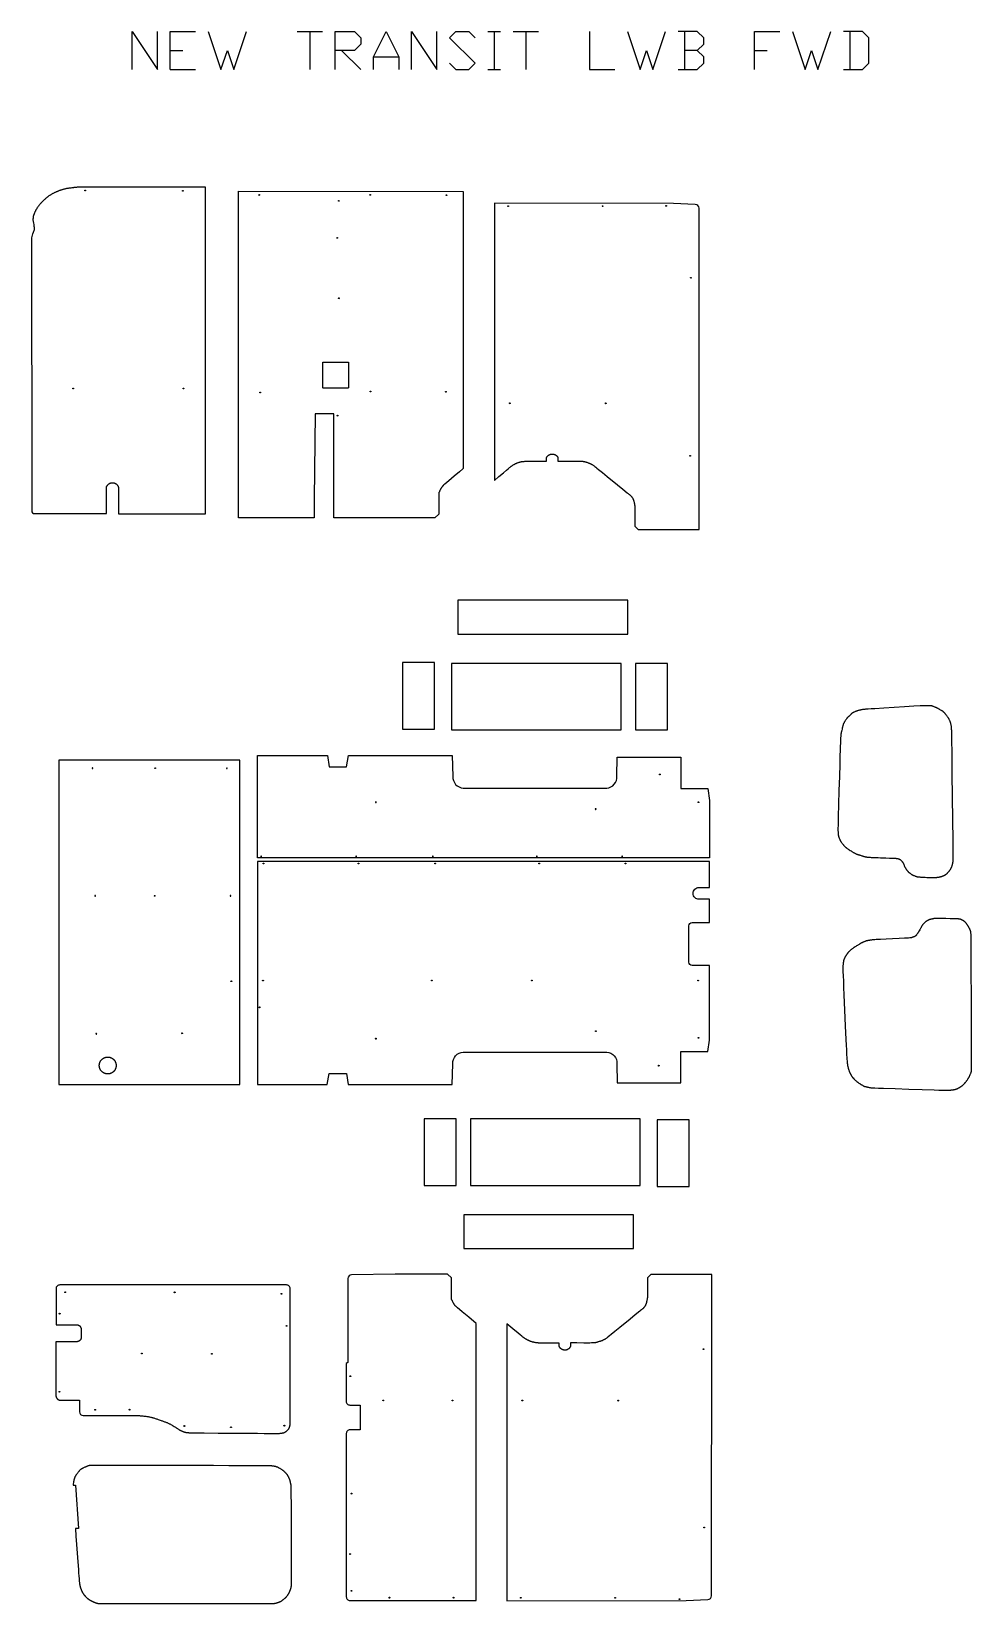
# Model space of a CAD drawing. Extents: x -4720 to 293, y -4033 to 4349.
import ezdxf

# ---------------------------------------------------------------- set-up
doc = ezdxf.new("R2010")
doc.units = 0
doc.layers.add('Default Layer', color=1, linetype='CONTINUOUS')

msp = doc.modelspace()

# ---------------------------------------------------------------- linework, layer by layer
at = {"layer": 'Default Layer'}
for points in [[(-4183.5, 4145.3), (-4183.5, 4348.5), (-4048.1, 4145.3), (-4048.1, 4348.5)], [(-3980.3, 4145.3), (-3980.3, 4348.5), (-3844.9, 4348.5)], [(-3777.1, 4348.5), (-3709.4, 4145.3), (-3675.5, 4246.9), (-3641.7, 4145.3), (-3573.9, 4348.5)], [(-3303, 4348.5), (-3167.5, 4348.5)], [(-3235.3, 4348.5), (-3235.3, 4145.3)], [(-3099.8, 4145.3), (-3099.8, 4348.5), (-2998.2, 4348.5), (-2964.3, 4314.6), (-2964.3, 4280.8), (-2998.2, 4246.9), (-3099.8, 4246.9)], [(-2896.6, 4145.3), (-2896.6, 4213), (-2828.9, 4348.5), (-2761.1, 4213), (-2761.1, 4145.3)], [(-2693.4, 4145.3), (-2693.4, 4348.5), (-2557.9, 4145.3), (-2557.9, 4348.5)], [(-2490.2, 4179.2), (-2456.3, 4145.3), (-2388.6, 4145.3), (-2354.7, 4179.2), (-2490.2, 4314.6), (-2456.3, 4348.5), (-2388.6, 4348.5), (-2354.7, 4314.6)], [(-2287, 4348.5), (-2219.3, 4348.5)], [(-2253.1, 4348.5), (-2253.1, 4145.3)], [(-2151.5, 4348.5), (-2016.1, 4348.5)], [(-2083.8, 4348.5), (-2083.8, 4145.3)], [(-1745.1, 4348.5), (-1745.1, 4145.3), (-1609.7, 4145.3)], [(-1541.9, 4348.5), (-1474.2, 4145.3), (-1440.3, 4246.9), (-1406.5, 4145.3), (-1338.7, 4348.5)], [(-1169.4, 4246.9), (-1135.5, 4280.8), (-1135.5, 4314.6), (-1169.4, 4348.5), (-1271, 4348.5)], [(-1237.1, 4348.5), (-1237.1, 4145.3)], [(-864.6, 4145.3), (-864.6, 4348.5), (-729.1, 4348.5)], [(-661.4, 4348.5), (-593.7, 4145.3), (-559.8, 4246.9), (-525.9, 4145.3), (-458.2, 4348.5)], [(-390.5, 4145.3), (-288.9, 4145.3), (-255, 4179.2), (-255, 4314.6), (-288.9, 4348.5), (-390.5, 4348.5)], [(-356.6, 4348.5), (-356.6, 4145.3)], [(-3980.3, 4246.9), (-3912.6, 4246.9)], [(-3065.9, 4246.9), (-2964.3, 4145.3)], [(-2896.6, 4213), (-2761.1, 4213)], [(-1271, 4145.3), (-1169.4, 4145.3), (-1135.5, 4179.2), (-1135.5, 4213), (-1169.4, 4246.9), (-1237.1, 4246.9)], [(-864.6, 4246.9), (-796.9, 4246.9)], [(-3980.3, 4145.3), (-3844.9, 4145.3)], [(-2287, 4145.3), (-2219.3, 4145.3)]]:
    msp.add_lwpolyline(points, dxfattribs=at)
for points in [[(-4255.2, 1916.5), (-4255.2, 1777.2), (-3792.7, 1777.2), (-3792.7, 3517.6), (-4050.3, 3517.8), (-4266.7, 3517.9), (-4351.5, 3517.9), (-4416.5, 3517.9), (-4458.4, 3517.9), (-4469.8, 3517.8), (-4472.8, 3517.8), (-4474.2, 3517.8), (-4475.5, 3517.7), (-4476.9, 3517.6), (-4479.7, 3517.3), (-4482.5, 3517), (-4485.2, 3516.7), (-4488, 3516.3), (-4490.7, 3515.9), (-4493.5, 3515.6), (-4496.3, 3515.2), (-4497.8, 3515), (-4499.6, 3514.8), (-4504.1, 3514.3), (-4509.4, 3513.7), (-4512.3, 3513.4), (-4515.2, 3513), (-4518.3, 3512.6), (-4521.4, 3512.2), (-4524.5, 3511.8), (-4527.6, 3511.3), (-4530.7, 3510.8), (-4533.7, 3510.3), (-4536.5, 3509.7), (-4537.9, 3509.4), (-4539.3, 3509.1), (-4541.9, 3508.4), (-4544.7, 3507.8), (-4547.5, 3507), (-4550.3, 3506.2), (-4553.1, 3505.4), (-4556, 3504.5), (-4558.9, 3503.6), (-4561.8, 3502.7), (-4564.7, 3501.7), (-4567.6, 3500.7), (-4570.5, 3499.6), (-4573.4, 3498.6), (-4576.3, 3497.4), (-4579.2, 3496.3), (-4582, 3495.2), (-4584.7, 3494), (-4587.5, 3492.8), (-4590.2, 3491.6), (-4593, 3490.3), (-4595.7, 3489.1), (-4598.4, 3487.8), (-4601.1, 3486.5), (-4603.8, 3485.1), (-4606.5, 3483.7), (-4609.2, 3482.3), (-4611.8, 3480.9), (-4614.4, 3479.4), (-4617, 3477.8), (-4619.6, 3476.3), (-4622.1, 3474.7), (-4624.6, 3473), (-4627.1, 3471.3), (-4628.3, 3470.4), (-4629.6, 3469.4), (-4631, 3468.4), (-4632.4, 3467.4), (-4633.8, 3466.2), (-4635.2, 3465.1), (-4638.2, 3462.6), (-4641.3, 3460), (-4644.4, 3457.3), (-4647.6, 3454.5), (-4650.7, 3451.7), (-4653.8, 3448.8), (-4656.9, 3446), (-4659.8, 3443.2), (-4662.6, 3440.4), (-4665.2, 3437.8), (-4667.6, 3435.3), (-4669.8, 3432.9), (-4670.9, 3431.8), (-4671.8, 3430.8), (-4673.6, 3428.7), (-4675.4, 3426.6), (-4677.2, 3424.3), (-4679, 3422.1), (-4680.8, 3419.8), (-4682.5, 3417.5), (-4684.2, 3415.1), (-4685.9, 3412.8), (-4687.5, 3410.4), (-4689.1, 3408.1), (-4690.6, 3405.8), (-4692, 3403.6), (-4693.4, 3401.4), (-4694.7, 3399.2), (-4695.9, 3397.2), (-4697, 3395.2), (-4698.1, 3393.2), (-4699.2, 3391.1), (-4700.2, 3388.9), (-4701.3, 3386.6), (-4702.4, 3384.3), (-4703.4, 3382), (-4704.4, 3379.7), (-4705.3, 3377.4), (-4706.2, 3375.1), (-4707.1, 3372.9), (-4707.9, 3370.8), (-4708.6, 3368.9), (-4709.2, 3367.1), (-4709.7, 3365.4), (-4710.2, 3363.9), (-4710.5, 3362.7), (-4710.8, 3361.6), (-4711, 3360.4), (-4711.2, 3359.3), (-4711.3, 3358.1), (-4711.4, 3357), (-4711.5, 3355.8), (-4711.6, 3354.6), (-4711.7, 3353.5), (-4711.8, 3351.1), (-4711.9, 3348.8), (-4712, 3346.4), (-4712.1, 3345.3), (-4712.2, 3344.1), (-4709.2, 3326.3), (-4707.9, 3318.7), (-4707.3, 3315.1), (-4707.2, 3314.4), (-4707.1, 3313.6), (-4707, 3312.2), (-4706.9, 3311), (-4706.7, 3309.8), (-4706.6, 3308.6), (-4706.4, 3307.4), (-4706, 3305), (-4705.7, 3302.6), (-4705.5, 3301.4), (-4705.4, 3300.2), (-4705.2, 3299.1), (-4705.2, 3297.9), (-4705.1, 3296.7), (-4705.1, 3295.5), (-4705.2, 3294.3), (-4705.2, 3293.7), (-4705.3, 3293.1), (-4705.4, 3292.5), (-4705.5, 3291.9), (-4705.7, 3290.7), (-4706, 3289.5), (-4706.4, 3288.4), (-4706.8, 3287.2), (-4707.2, 3286), (-4707.6, 3284.9), (-4708.1, 3283.7), (-4709.1, 3281.3), (-4710.1, 3279), (-4710.5, 3277.8), (-4711, 3276.7), (-4711.4, 3275.5), (-4711.9, 3274.3), (-4712.7, 3271.7), (-4713.6, 3268.7), (-4715.7, 3262), (-4718, 3254.7), (-4720.2, 3247.7), (-4718.8, 1892.5), (-4718.8, 1792.5, 0.413925), (-4703.8, 1777.5), (-4320.4, 1777.5), (-4320.4, 1918.7), (-4319.7, 1920.1), (-4319.1, 1921.6), (-4318.4, 1923), (-4317.6, 1924.3), (-4316.9, 1925.6), (-4316.1, 1926.9), (-4315.2, 1928.1), (-4314.4, 1929.2), (-4313.5, 1930.3), (-4312.5, 1931.4), (-4311.6, 1932.4), (-4310.6, 1933.4), (-4309.6, 1934.3), (-4308.6, 1935.1), (-4307.5, 1936), (-4306.4, 1936.7), (-4305.3, 1937.5), (-4304.2, 1938.1), (-4303.1, 1938.8), (-4301.9, 1939.3), (-4300.7, 1939.9), (-4299.6, 1940.4), (-4298.4, 1940.8), (-4297.2, 1941.2), (-4296, 1941.5), (-4294.7, 1941.8), (-4293.5, 1942.1), (-4292.3, 1942.3), (-4291, 1942.4), (-4289.8, 1942.5), (-4288.6, 1942.6), (-4287.3, 1942.6), (-4286.1, 1942.5), (-4284.8, 1942.4), (-4283.6, 1942.3), (-4282.4, 1942.1), (-4281.1, 1941.8), (-4279.9, 1941.5), (-4278.7, 1941.2), (-4277.5, 1940.8), (-4276.3, 1940.4), (-4275.1, 1939.9), (-4274, 1939.3), (-4272.8, 1938.7), (-4271.7, 1938.1), (-4270.6, 1937.4), (-4269.5, 1936.7), (-4268.4, 1935.9), (-4267.4, 1935), (-4266.4, 1934.2), (-4265.4, 1933.2), (-4264.4, 1932.2), (-4263.4, 1931.2), (-4262.5, 1930.1), (-4261.6, 1929), (-4260.8, 1927.8), (-4259.9, 1926.5), (-4259.1, 1925.3), (-4258.4, 1923.9), (-4257.7, 1922.5), (-4257, 1921.1), (-4256.3, 1919.6), (-4255.7, 1918.1), (-4255.2, 1916.5)], [(-4431.9, 3500.3, -0.414214), (-4433.9, 3498.3, -0.414214), (-4435.9, 3500.3, -0.414214), (-4433.9, 3502.3, -0.414214), (-4431.9, 3500.3)], [(-3910.7, 3498.3, -0.414214), (-3912.7, 3496.3, -0.414214), (-3914.7, 3498.3, -0.414214), (-3912.7, 3500.3, -0.414214), (-3910.7, 3498.3)], [(-3503.1, 3476.7, -0.414214), (-3505.1, 3474.7, -0.414214), (-3507.1, 3476.7, -0.414214), (-3505.1, 3478.7, -0.414214), (-3503.1, 3476.7)], [(-3079.6, 3444.8, -0.414214), (-3081.6, 3442.8, -0.414214), (-3083.6, 3444.8, -0.414214), (-3081.6, 3446.8, -0.414214), (-3079.6, 3444.8)], [(-2911.2, 3476.9, -0.414214), (-2913.2, 3474.9, -0.414214), (-2915.2, 3476.9, -0.414214), (-2913.2, 3478.9, -0.414214), (-2911.2, 3476.9)], [(-2505.2, 3475, -0.414214), (-2507.2, 3473, -0.414214), (-2509.2, 3475, -0.414214), (-2507.2, 3477, -0.414214), (-2505.2, 3475)], [(-1912.3, 2076.2), (-1912.3, 2056.7), (-1896.2, 2056.8), (-1878.2, 2056.8), (-1840.9, 2056.8), (-1824.1, 2056.9), (-1810, 2056.9), (-1799.9, 2056.8), (-1796.6, 2056.8), (-1794.9, 2056.7), (-1792.8, 2056.8), (-1790.8, 2056.8), (-1788.9, 2056.9), (-1786.9, 2056.9), (-1784.9, 2056.9), (-1782.9, 2056.8), (-1781.9, 2056.8), (-1780.8, 2056.7), (-1779.8, 2056.6), (-1778.7, 2056.5), (-1777.9, 2056.4), (-1777.1, 2056.3), (-1776.3, 2056.2), (-1775.5, 2056.1), (-1773.9, 2055.7), (-1772.3, 2055.4), (-1770.7, 2054.9), (-1769.1, 2054.5), (-1766, 2053.6), (-1764.2, 2053.1), (-1762.4, 2052.5), (-1760.6, 2052), (-1758.8, 2051.4), (-1755.3, 2050.1), (-1751.8, 2048.9), (-1750, 2048.3), (-1748.1, 2047.6), (-1746.2, 2046.9), (-1744.2, 2046.2), (-1742.3, 2045.4), (-1740.3, 2044.5), (-1739.4, 2044.1), (-1738.4, 2043.6), (-1737.5, 2043.2), (-1736.6, 2042.7), (-1735.7, 2042.2), (-1734.6, 2041.6), (-1733.6, 2041), (-1732.5, 2040.3), (-1730.1, 2038.9), (-1727.6, 2037.3), (-1725.1, 2035.6), (-1722.6, 2033.9), (-1720.1, 2032.1), (-1717.8, 2030.4), (-1716.9, 2029.8), (-1715.5, 2028.6), (-1710.9, 2025), (-1704.4, 2019.8), (-1696.2, 2013.2), (-1675.3, 1996.3), (-1650.1, 1975.9), (-1594.2, 1930.6), (-1567.2, 1908.8), (-1543.3, 1889.4), (-1541.2, 1887.6), (-1539, 1885.8), (-1534.5, 1882.2), (-1532.3, 1880.4), (-1530.4, 1878.8), (-1529.5, 1878), (-1528.6, 1877.3), (-1527.9, 1876.6), (-1527.2, 1875.9), (-1525.9, 1874.6), (-1524.7, 1873.3), (-1523.4, 1872), (-1522.2, 1870.7), (-1521.1, 1869.3), (-1519.9, 1867.9), (-1518.9, 1866.5), (-1517.9, 1865.1), (-1516.9, 1863.7), (-1515.9, 1862.3), (-1515, 1860.8), (-1514.1, 1859.4), (-1513.3, 1857.8), (-1512.5, 1856.3), (-1511.8, 1854.8), (-1511.1, 1853.2), (-1510.7, 1852.4), (-1510.4, 1851.5), (-1510.1, 1850.6), (-1509.7, 1849.7), (-1509.1, 1847.7), (-1508.5, 1845.7), (-1507.9, 1843.6), (-1507.3, 1841.6), (-1506.8, 1839.6), (-1506.3, 1837.7), (-1505.9, 1835.9), (-1505.5, 1834), (-1505.1, 1832.1), (-1504.8, 1830.2), (-1504.2, 1826.5), (-1503.6, 1823.2), (-1503.1, 1820.2), (-1502.6, 1817.1), (-1501.7, 1811), (-1501.7, 1711), (-1484.3, 1693.7), (-1158.7, 1693.7), (-1158.7, 1793.7), (-1160.4, 3406.3, 0.413909), (-1180.4, 3426.2), (-1296.2, 3431.8), (-2251.5, 3432.3), (-2251.5, 1955.2), (-2227.4, 1975.5), (-2203.4, 1995.9), (-2186.7, 2009.9), (-2178.4, 2016.9), (-2170.1, 2023.8), (-2167.3, 2026.2), (-2165.9, 2027.3), (-2164.5, 2028.5), (-2163.1, 2029.5), (-2161.6, 2030.5), (-2160.1, 2031.4), (-2158.6, 2032.4), (-2155.7, 2034.2), (-2153.1, 2035.8), (-2150.6, 2037.3), (-2148.2, 2038.8), (-2146.9, 2039.5), (-2145.7, 2040.2), (-2144.4, 2040.9), (-2143.2, 2041.6), (-2141.8, 2042.3), (-2140.1, 2043.2), (-2138.3, 2044.1), (-2136.5, 2045), (-2134.6, 2045.8), (-2132.8, 2046.6), (-2131.2, 2047.3), (-2129.9, 2047.9), (-2127.5, 2048.8), (-2125.1, 2049.6), (-2122.6, 2050.5), (-2120.2, 2051.2), (-2118.3, 2051.8), (-2116.4, 2052.4), (-2114.5, 2053), (-2112.6, 2053.5), (-2110.7, 2054.1), (-2108.8, 2054.5), (-2107.8, 2054.8), (-2106.9, 2055), (-2105.9, 2055.2), (-2104.9, 2055.4), (-2103.9, 2055.5), (-2102.8, 2055.7), (-2101.6, 2055.8), (-2100.4, 2055.9), (-2097.8, 2056.2), (-2095, 2056.4), (-2092.1, 2056.5), (-2089.2, 2056.7), (-2086.4, 2056.8), (-2083.7, 2056.8), (-2081.7, 2056.9), (-2078.4, 2056.9), (-2068.6, 2056.9), (-2055.4, 2056.9), (-2039.7, 2056.9), (-2005.2, 2056.9), (-1973.5, 2056.8), (-1973.6, 2076.5), (-1973, 2077.7), (-1972.3, 2078.9), (-1971.6, 2080), (-1970.8, 2081), (-1970.1, 2082.1), (-1969.3, 2083), (-1968.5, 2084), (-1967.6, 2084.9), (-1966.7, 2085.8), (-1965.8, 2086.6), (-1964.9, 2087.4), (-1964, 2088.2), (-1963, 2088.9), (-1962, 2089.6), (-1961, 2090.2), (-1960, 2090.8), (-1959, 2091.4), (-1957.9, 2091.9), (-1956.8, 2092.4), (-1955.8, 2092.8), (-1954.7, 2093.2), (-1953.6, 2093.6), (-1952.5, 2094), (-1951.3, 2094.3), (-1950.2, 2094.5), (-1949.1, 2094.7), (-1948, 2094.9), (-1946.8, 2095.1), (-1945.7, 2095.2), (-1944.5, 2095.3), (-1943.4, 2095.3), (-1942.2, 2095.3), (-1941.1, 2095.3), (-1939.9, 2095.2), (-1938.8, 2095.1), (-1937.7, 2095), (-1936.5, 2094.8), (-1935.4, 2094.6), (-1934.3, 2094.3), (-1933.2, 2094), (-1932.1, 2093.7), (-1931, 2093.3), (-1929.9, 2092.9), (-1928.9, 2092.5), (-1927.8, 2092), (-1926.8, 2091.5), (-1925.8, 2090.9), (-1924.8, 2090.4), (-1923.8, 2089.7), (-1922.9, 2089.1), (-1921.9, 2088.4), (-1921, 2087.7), (-1920.2, 2086.9), (-1919.3, 2086.1), (-1918.5, 2085.3), (-1917.7, 2084.4), (-1916.9, 2083.5), (-1916.1, 2082.6), (-1915.4, 2081.6), (-1914.7, 2080.6), (-1914.1, 2079.5), (-1913.4, 2078.5), (-1912.9, 2077.3), (-1912.3, 2076.2)], [(-2176.4, 3417, -0.414214), (-2178.4, 3415, -0.414214), (-2180.4, 3417, -0.414214), (-2178.4, 3419, -0.414214), (-2176.4, 3417)], [(-1672.4, 3417, -0.414214), (-1674.4, 3415, -0.414214), (-1676.4, 3417, -0.414214), (-1674.4, 3419, -0.414214), (-1672.4, 3417)], [(-3087.2, 3247.5, -0.414214), (-3089.2, 3245.5, -0.414214), (-3091.2, 3247.5, -0.414214), (-3089.2, 3249.5, -0.414214), (-3087.2, 3247.5)], [(-3078.7, 2925.7, -0.414214), (-3080.7, 2923.7, -0.414214), (-3082.7, 2925.7, -0.414214), (-3080.7, 2927.7, -0.414214), (-3078.7, 2925.7)], [(-3164.3, 2585.7), (-3031.4, 2585.7, -0.247968), (-3030.1, 2585.1, -0.247968), (-3030, 2583.7), (-3030.3, 2582.9), (-3030.3, 2448.3, -0.414214), (-3031.8, 2446.8), (-3164.3, 2446.8, -0.414214), (-3165.8, 2448.3), (-3165.8, 2584.2, -0.414214), (-3164.3, 2585.7)], [(-4496, 2445.3, -0.414214), (-4498, 2443.3, -0.414214), (-4500, 2445.3, -0.414214), (-4498, 2447.3, -0.414214), (-4496, 2445.3)], [(-3907.9, 2445.3, -0.414214), (-3909.9, 2443.3, -0.414214), (-3911.9, 2445.3, -0.414214), (-3909.9, 2447.3, -0.414214), (-3907.9, 2445.3)], [(-3498.1, 2423.7, -0.414214), (-3500.1, 2421.7, -0.414214), (-3502.1, 2423.7, -0.414214), (-3500.1, 2425.7, -0.414214), (-3498.1, 2423.7)], [(-2909.6, 2428.6, -0.414214), (-2911.6, 2426.6, -0.414214), (-2913.6, 2428.6, -0.414214), (-2911.6, 2430.6, -0.414214), (-2909.6, 2428.6)], [(-2507.7, 2427.3, -0.414214), (-2509.7, 2425.3, -0.414214), (-2511.7, 2427.3, -0.414214), (-2509.7, 2429.3, -0.414214), (-2507.7, 2427.3)], [(-2167.3, 2365.9, -0.414214), (-2169.3, 2363.9, -0.414214), (-2171.3, 2365.9, -0.414214), (-2169.3, 2367.9, -0.414214), (-2167.3, 2365.9)], [(-1655.9, 2365.7, -0.414214), (-1657.9, 2363.7, -0.414214), (-1659.9, 2365.7, -0.414214), (-1657.9, 2367.7, -0.414214), (-1655.9, 2365.7)], [(-3085.3, 2300.1, -0.414214), (-3087.3, 2298.1, -0.414214), (-3089.3, 2300.1, -0.414214), (-3087.3, 2302.1, -0.414214), (-3085.3, 2300.1)], [(-4394.2, 418, 0.414214), (-4392.2, 420, 0.414214), (-4394.2, 422, 0.414214), (-4396.2, 420, 0.414214), (-4394.2, 418)], [(-4060.2, 418, -0.414214), (-4062.2, 420, -0.414214), (-4060.2, 422, -0.414214), (-4058.2, 420, -0.414214), (-4060.2, 418)], [(-3678.2, 418, 0.414214), (-3676.2, 420, 0.414214), (-3678.2, 422, 0.414214), (-3680.2, 420, 0.414214), (-3678.2, 418)], [(-1104.4, -77.4), (-3515.4, -77.4), (-3515.4, -1266.6), (-3142.4, -1266.6), (-3132.4, -1206.6), (-3040.4, -1206.6), (-3030.4, -1266.6), (-2477.4, -1266.6), (-2472.9, -1155.6, -0.416519), (-2417.4, -1093.1), (-1652.4, -1093.1, -0.411912), (-1597.9, -1155.6), (-1596.4, -1257.6), (-1257.4, -1257.6), (-1257.4, -1089.8), (-1113.4, -1089.8), (-1104.4, -1029.7), (-1104.4, -631.6), (-1196.4, -631.6, -0.414214), (-1214.4, -613.6), (-1214.4, -420.6, -0.414214), (-1196.4, -402.6), (-1104.4, -402.6), (-1104.4, -278.7), (-1160.4, -278.7, -0.414214), (-1191.9, -247.2, -0.414214), (-1160.4, -215.7), (-1104.4, -215.7), (-1104.4, -77.4)], [(-3495.3, -52.1, 0.414214), (-3493.3, -50.1, 0.414214), (-3495.3, -48.1, 0.414214), (-3497.3, -50.1, 0.414214), (-3495.3, -52.1)], [(-2988.3, -52.1, 0.414214), (-2986.3, -50.1, 0.414214), (-2988.3, -48.1, 0.414214), (-2990.3, -50.1, 0.414214), (-2988.3, -52.1)], [(-2580.3, -52.1, 0.414214), (-2578.3, -50.1, 0.414214), (-2580.3, -48.1, 0.414214), (-2582.3, -50.1, 0.414214), (-2580.3, -52.1)], [(-2025.3, -52.1, 0.414214), (-2023.3, -50.1, 0.414214), (-2025.3, -48.1, 0.414214), (-2027.3, -50.1, 0.414214), (-2025.3, -52.1)], [(-1570.3, -52.1, 0.414214), (-1568.3, -50.1, 0.414214), (-1570.3, -48.1, 0.414214), (-1572.3, -50.1, 0.414214), (-1570.3, -52.1)], [(-3482.9, -89.4, -0.414214), (-3484.9, -87.4, -0.414214), (-3482.9, -85.4, -0.414214), (-3480.9, -87.4, -0.414214), (-3482.9, -89.4)], [(-2975.9, -89.4, -0.414214), (-2977.9, -87.4, -0.414214), (-2975.9, -85.4, -0.414214), (-2973.9, -87.4, -0.414214), (-2975.9, -89.4)], [(-2567.9, -89.4, -0.414214), (-2569.9, -87.4, -0.414214), (-2567.9, -85.4, -0.414214), (-2565.9, -87.4, -0.414214), (-2567.9, -89.4)], [(-2012.9, -89.4, -0.414214), (-2014.9, -87.4, -0.414214), (-2012.9, -85.4, -0.414214), (-2010.9, -87.4, -0.414214), (-2012.9, -89.4)], [(-1552.6, -89.4, -0.414214), (-1554.6, -87.4, -0.414214), (-1552.6, -85.4, -0.414214), (-1550.6, -87.4, -0.414214), (-1552.6, -89.4)], [(-4380.2, -262, 0.414214), (-4378.2, -260, 0.414214), (-4380.2, -258, 0.414214), (-4382.2, -260, 0.414214), (-4380.2, -262)], [(-4063.2, -262, -0.414214), (-4065.2, -260, -0.414214), (-4063.2, -258, -0.414214), (-4061.2, -260, -0.414214), (-4063.2, -262)], [(-3658.2, -262, 0.414214), (-3656.2, -260, 0.414214), (-3658.2, -258, 0.414214), (-3660.2, -260, 0.414214), (-3658.2, -262)], [(-3485.4, -714.1, -0.414214), (-3487.4, -712.1, -0.414214), (-3485.4, -710.1, -0.414214), (-3483.4, -712.1, -0.414214), (-3485.4, -714.1)], [(-2585.4, -714.1, -0.414214), (-2587.4, -712.1, -0.414214), (-2585.4, -710.1, -0.414214), (-2583.4, -712.1, -0.414214), (-2585.4, -714.1)], [(-2051.4, -714.1, -0.414214), (-2053.4, -712.1, -0.414214), (-2051.4, -710.1, -0.414214), (-2049.4, -712.1, -0.414214), (-2051.4, -714.1)], [(-1165.4, -714.1, -0.414214), (-1167.4, -712.1, -0.414214), (-1165.4, -710.1, -0.414214), (-1163.4, -712.1, -0.414214), (-1165.4, -714.1)], [(-3503.4, -856.6, -0.414214), (-3505.4, -854.6, -0.414214), (-3503.4, -852.6, -0.414214), (-3501.4, -854.6, -0.414214), (-3503.4, -856.6)], [(-4374.2, -997, 0.414214), (-4372.2, -995, 0.414214), (-4374.2, -993, 0.414214), (-4376.2, -995, 0.414214), (-4374.2, -997)], [(-3917.2, -995, -0.414214), (-3919.2, -993, -0.414214), (-3917.2, -991, -0.414214), (-3915.2, -993, -0.414214), (-3917.2, -995)], [(-1710.4, -983.6, -0.414214), (-1712.4, -981.6, -0.414214), (-1710.4, -979.6, -0.414214), (-1708.4, -981.6, -0.414214), (-1710.4, -983.6)], [(-2883.4, -1023.6, -0.414214), (-2885.4, -1021.6, -0.414214), (-2883.4, -1019.6, -0.414214), (-2881.4, -1021.6, -0.414214), (-2883.4, -1023.6)], [(-1375.4, -1167.6, -0.414214), (-1377.4, -1165.6, -0.414214), (-1375.4, -1163.6, -0.414214), (-1373.4, -1165.6, -0.414214), (-1375.4, -1167.6)], [(-4567.6, -2949.6), (-4464, -2949.6), (-4464, -3011, 0.414043), (-4444, -3031), (-4360.9, -3031.1), (-4342.6, -3031.1), (-4324.4, -3031.1), (-4288.8, -3031), (-4224.2, -3030.8), (-4197.2, -3030.8), (-4185.5, -3030.8), (-4175.1, -3030.8), (-4166.2, -3030.8), (-4158.9, -3030.9), (-4155.9, -3030.9), (-4153.3, -3031), (-4151.2, -3031), (-4149.6, -3031.1), (-4146.8, -3031.3), (-4143.8, -3031.4), (-4140.9, -3031.7), (-4137.9, -3031.9), (-4134.8, -3032.2), (-4131.8, -3032.5), (-4128.8, -3032.8), (-4125.8, -3033.1), (-4120, -3033.7), (-4114.6, -3034.4), (-4109.6, -3035), (-4105.4, -3035.7), (-4101.5, -3036.3), (-4097.6, -3036.9), (-4093.8, -3037.6), (-4089.9, -3038.4), (-4086.1, -3039.2), (-4082.3, -3040), (-4078.5, -3040.9), (-4074.7, -3041.9), (-4072.8, -3042.4), (-4070.9, -3042.9), (-4069, -3043.4), (-4067.1, -3044), (-4063.3, -3045.1), (-4059.5, -3046.3), (-4055.7, -3047.6), (-4051.9, -3048.8), (-4044.4, -3051.4), (-4034.3, -3054.9), (-4027.8, -3057.1), (-4024.3, -3058.3), (-4020.8, -3059.6), (-4017.2, -3060.9), (-4013.5, -3062.2), (-4009.9, -3063.6), (-4006.4, -3064.9), (-4003, -3066.3), (-3999.7, -3067.6), (-3996.6, -3068.9), (-3995.2, -3069.6), (-3993.8, -3070.2), (-3991, -3071.5), (-3988.1, -3073), (-3985.2, -3074.5), (-3982.2, -3076), (-3979.2, -3077.7), (-3976.2, -3079.3), (-3973.3, -3081), (-3970.4, -3082.6), (-3967.5, -3084.3), (-3964.8, -3085.9), (-3959.7, -3088.9), (-3955.3, -3091.5), (-3951.8, -3093.7), (-3950.2, -3094.6), (-3948.6, -3095.6), (-3947, -3096.7), (-3945.4, -3097.8), (-3942.1, -3100), (-3938.8, -3102.2), (-3935.7, -3104.3), (-3932.7, -3106.3), (-3931.4, -3107.1), (-3930.1, -3107.9), (-3928.9, -3108.6), (-3927.9, -3109.2), (-3926.9, -3109.7), (-3925.8, -3110.3), (-3924.7, -3110.8), (-3923.7, -3111.3), (-3921.5, -3112.2), (-3919.3, -3113.2), (-3917.1, -3114.1), (-3915, -3114.9), (-3913, -3115.6), (-3911.1, -3116.3), (-3909.2, -3117), (-3907.4, -3117.6), (-3905.6, -3118.2), (-3903.7, -3118.7), (-3901.8, -3119.2), (-3900, -3119.7), (-3898.1, -3120.2), (-3896.2, -3120.6), (-3895.2, -3120.7), (-3894.1, -3120.9), (-3891.7, -3121.3), (-3889.1, -3121.6), (-3886.3, -3121.9), (-3883.4, -3122.2), (-3880.4, -3122.4), (-3877.5, -3122.6), (-3874.8, -3122.8), (-3872.8, -3122.8), (-3868.4, -3122.9), (-3852.8, -3123), (-3829.3, -3123.3), (-3799.2, -3123.5), (-3724.5, -3124.2), (-3639.2, -3124.8), (-3553.8, -3125.4), (-3514.4, -3125.7), (-3478.8, -3125.9), (-3448.5, -3126), (-3424.7, -3126.1), (-3415.6, -3126.2), (-3408.7, -3126.1), (-3404.1, -3126.1), (-3402.6, -3126.1), (-3401.9, -3126.1), (-3398.2, -3125.8), (-3394.4, -3125.5), (-3392.4, -3125.3), (-3390.5, -3125.2), (-3388.6, -3125), (-3386.6, -3124.7), (-3384.8, -3124.5), (-3382.9, -3124.2), (-3381.1, -3123.9), (-3379.4, -3123.6), (-3377.7, -3123.2), (-3376.9, -3123), (-3376.1, -3122.8), (-3375.4, -3122.5), (-3374.6, -3122.3), (-3373.9, -3122), (-3373.2, -3121.8), (-3372.5, -3121.5), (-3371.9, -3121.2), (-3370.5, -3120.6), (-3369.1, -3119.9), (-3367.7, -3119.1), (-3366.4, -3118.3), (-3365, -3117.5), (-3363.7, -3116.6), (-3362.4, -3115.7), (-3361.2, -3114.8), (-3360, -3113.8), (-3358.8, -3112.9), (-3357.7, -3112), (-3356.7, -3111.1), (-3355.7, -3110.2), (-3354.8, -3109.4), (-3354, -3108.6), (-3353.2, -3107.8), (-3352.4, -3107), (-3351.7, -3106.2), (-3351, -3105.4), (-3350.3, -3104.5), (-3349.6, -3103.7), (-3348.9, -3102.8), (-3348.3, -3101.9), (-3347.6, -3101), (-3347, -3100), (-3346.4, -3099.1), (-3345.9, -3098.2), (-3345.4, -3097.2), (-3344.9, -3096.2), (-3344.4, -3095.2), (-3344, -3094.2), (-3343.6, -3093.2), (-3343.2, -3092), (-3342.8, -3090.8), (-3342.5, -3089.6), (-3342.2, -3088.3), (-3342, -3087), (-3341.7, -3085.6), (-3341.5, -3084.2), (-3341.3, -3082.7), (-3341.1, -3081.3), (-3340.7, -3078.4), (-3340.4, -3075.5), (-3340.2, -3072.8), (-3340.1, -3072.1), (-3340.1, -3070.8), (-3340.1, -3066.2), (-3340, -3059.1), (-3340, -3049.7), (-3339.9, -3024.3), (-3339.9, -2991.2), (-3339.9, -2951.3), (-3339.9, -2905.5), (-3339.9, -2800.8), (-3340.1, -2566.9), (-3340.1, -2454.1), (-3340.2, -2354.8, 0.414214), (-3360.2, -2334.8), (-4568.9, -2334.8, 0.416006), (-4588.9, -2354.9), (-4587.8, -2547.3), (-4564, -2547.3), (-4528.2, -2547.2), (-4510.4, -2547.2), (-4495.1, -2547.2), (-4484, -2547.3), (-4480.7, -2547.3), (-4479.6, -2547.3), (-4479.1, -2547.3), (-4476.4, -2547.6), (-4475, -2547.7), (-4473.7, -2547.9), (-4472.3, -2548.1), (-4471.7, -2548.2), (-4471.1, -2548.4), (-4470.5, -2548.5), (-4469.9, -2548.7), (-4469.4, -2548.9), (-4468.9, -2549), (-4467.9, -2549.5), (-4466.9, -2550), (-4466, -2550.5), (-4465.1, -2551.1), (-4464.7, -2551.4), (-4464.2, -2551.7), (-4463.8, -2552), (-4463.4, -2552.4), (-4463, -2552.7), (-4462.6, -2553.1), (-4462.2, -2553.5), (-4461.9, -2553.9), (-4461.5, -2554.3), (-4461.1, -2554.8), (-4460.7, -2555.4), (-4460.2, -2556.1), (-4459.7, -2556.8), (-4459.2, -2557.6), (-4458.7, -2558.4), (-4458.2, -2559.2), (-4457.8, -2560.1), (-4457.3, -2561), (-4456.9, -2561.9), (-4456.4, -2562.8), (-4456.1, -2563.7), (-4455.7, -2564.6), (-4455.4, -2565.5), (-4455.2, -2566.4), (-4455.1, -2567), (-4455, -2567.7), (-4454.9, -2568.7), (-4454.8, -2569.8), (-4454.8, -2571.1), (-4454.7, -2572.5), (-4454.6, -2575.8), (-4454.6, -2579.6), (-4454.6, -2583.6), (-4454.6, -2587.9), (-4454.6, -2592.3), (-4454.7, -2596.6), (-4454.7, -2600.8), (-4454.9, -2608.3), (-4455, -2613.9), (-4455.1, -2615.6), (-4455.2, -2616.5), (-4455.4, -2618.5), (-4455.5, -2619.4), (-4455.7, -2620.4), (-4455.9, -2621.3), (-4456.2, -2622.2), (-4456.3, -2622.7), (-4456.5, -2623.1), (-4456.7, -2623.6), (-4456.9, -2624), (-4457.1, -2624.4), (-4457.3, -2624.9), (-4457.9, -2625.9), (-4458.3, -2626.4), (-4458.6, -2626.9), (-4459, -2627.4), (-4459.4, -2627.9), (-4459.8, -2628.4), (-4460.2, -2628.9), (-4460.6, -2629.4), (-4461.1, -2629.9), (-4461.5, -2630.3), (-4462, -2630.8), (-4462.5, -2631.2), (-4463, -2631.5), (-4463.5, -2631.9), (-4464.1, -2632.3), (-4464.8, -2632.7), (-4465.5, -2633.1), (-4466.4, -2633.5), (-4467.2, -2634), (-4468.1, -2634.4), (-4469, -2634.8), (-4470, -2635.2), (-4471, -2635.6), (-4472, -2635.9), (-4473, -2636.3), (-4474, -2636.6), (-4475, -2636.9), (-4475.9, -2637.1), (-4476.9, -2637.3), (-4477.2, -2637.4), (-4477.6, -2637.4), (-4478.7, -2637.5), (-4480.3, -2637.5), (-4482.4, -2637.6), (-4487.5, -2637.7), (-4493.9, -2637.7), (-4501.4, -2637.8), (-4509.8, -2637.7), (-4518.7, -2637.7), (-4528, -2637.7), (-4546.9, -2637.6), (-4564.7, -2637.5), (-4579.4, -2637.4), (-4589.4, -2637.3), (-4589.4, -2925.3), (-4589.3, -2926.4), (-4589.2, -2927.5), (-4589.1, -2928.6), (-4588.8, -2929.7), (-4588.6, -2930.8), (-4588.3, -2931.8), (-4587.9, -2932.8), (-4587.5, -2933.9), (-4587, -2934.9), (-4586.5, -2935.8), (-4586, -2936.8), (-4585.4, -2937.7), (-4584.8, -2938.6), (-4584.1, -2939.5), (-4583.4, -2940.3), (-4582.7, -2941.2), (-4581.9, -2942), (-4581.1, -2942.7), (-4580.3, -2943.5), (-4579.5, -2944.2), (-4578.6, -2944.8), (-4577.7, -2945.5), (-4576.8, -2946.1), (-4575.8, -2946.6), (-4574.8, -2947.1), (-4573.8, -2947.6), (-4572.8, -2948.1), (-4571.8, -2948.5), (-4570.8, -2948.8), (-4569.7, -2949.1), (-4568.6, -2949.4), (-4567.6, -2949.6)], [(-2349.4, -4016.9), (-2349.4, -2540), (-2388.1, -2507.3), (-2406.3, -2491.8), (-2422.9, -2477.7), (-2437.2, -2465.5), (-2448.5, -2455.9), (-2452.7, -2452.2), (-2456, -2449.4), (-2458.2, -2447.4), (-2458.8, -2446.9), (-2459.2, -2446.5), (-2459.9, -2445.8), (-2460.5, -2445), (-2461.2, -2444.2), (-2461.8, -2443.4), (-2462.4, -2442.6), (-2463, -2441.8), (-2464.2, -2440.1), (-2465.3, -2438.4), (-2466.4, -2436.7), (-2467.5, -2435), (-2468.6, -2433.2), (-2469.1, -2432.3), (-2469.6, -2431.4), (-2470.6, -2429.5), (-2471.7, -2427.5), (-2472.7, -2425.4), (-2474.7, -2421.2), (-2475.7, -2419.2), (-2476.7, -2417.1), (-2477.2, -2416.2), (-2477.7, -2415.3), (-2478.8, -2413.5), (-2479.3, -2412.6), (-2479.5, -2412.1), (-2479.7, -2411.6), (-2479.9, -2411.1), (-2480.1, -2410.7), (-2480.2, -2410.2), (-2480.4, -2409.7), (-2480.5, -2409.1), (-2480.6, -2408.5), (-2480.6, -2407.8), (-2480.6, -2407.1), (-2480.7, -2406.3), (-2480.7, -2405.5), (-2480.6, -2403.8), (-2480.5, -2400.1), (-2480.4, -2398.3), (-2480.4, -2396.6), (-2480.4, -2296.6), (-2500.7, -2276.3), (-2780.9, -2276.3), (-3012.8, -2280.7, 0.408335), (-3032.5, -2300.7), (-3032.5, -2400.7), (-3033.1, -2748), (-3041.7, -2753.6), (-3042, -2954.9, 0.414756), (-3022, -2974.9), (-2967, -2974.9), (-2967, -3106.6), (-3021.3, -3106.6, 0.414214), (-3041.3, -3126.6), (-3041.3, -3997.3, 0.414214), (-3021.3, -4017.3), (-2783.2, -4017.3), (-2349.4, -4016.9)], [(-2184.5, -2541.1), (-2184.5, -4018), (-1229.4, -4017.7), (-1113.6, -4012.1, 0.413909), (-1093.6, -3992.1), (-1091.9, -2379.5), (-1091.9, -2279.5), (-1417.4, -2279.5), (-1434.8, -2296.8), (-1434.8, -2396.8), (-1435.7, -2402.9), (-1436.2, -2406), (-1436.7, -2409), (-1437.3, -2412.3), (-1437.9, -2416), (-1438.3, -2417.9), (-1438.6, -2419.8), (-1439, -2421.7), (-1439.5, -2423.5), (-1439.9, -2425.4), (-1440.4, -2427.4), (-1441, -2429.4), (-1441.6, -2431.5), (-1442.2, -2433.5), (-1442.9, -2435.5), (-1443.2, -2436.4), (-1443.5, -2437.4), (-1443.9, -2438.2), (-1444.2, -2439), (-1444.9, -2440.6), (-1445.7, -2442.1), (-1446.4, -2443.7), (-1447.3, -2445.2), (-1448.2, -2446.7), (-1449.1, -2448.1), (-1450, -2449.6), (-1451, -2451), (-1452, -2452.4), (-1453.1, -2453.8), (-1454.2, -2455.1), (-1455.4, -2456.5), (-1456.6, -2457.8), (-1457.8, -2459.2), (-1459, -2460.5), (-1460.3, -2461.7), (-1461, -2462.4), (-1461.7, -2463.1), (-1462.6, -2463.8), (-1463.5, -2464.6), (-1465.5, -2466.3), (-1467.6, -2468), (-1472.1, -2471.7), (-1474.3, -2473.5), (-1476.4, -2475.2), (-1500.4, -2494.6), (-1527.4, -2516.5), (-1583.2, -2561.7), (-1608.4, -2582.1), (-1629.3, -2599), (-1637.6, -2605.6), (-1644.1, -2610.9), (-1648.6, -2614.5), (-1650.1, -2615.6), (-1650.9, -2616.3), (-1653.3, -2617.9), (-1655.7, -2619.7), (-1658.3, -2621.4), (-1660.8, -2623.1), (-1663.2, -2624.7), (-1665.6, -2626.2), (-1666.7, -2626.8), (-1667.8, -2627.5), (-1668.8, -2628), (-1669.7, -2628.5), (-1670.6, -2629), (-1671.6, -2629.5), (-1672.5, -2629.9), (-1673.5, -2630.3), (-1675.4, -2631.2), (-1677.4, -2632), (-1679.3, -2632.7), (-1681.2, -2633.4), (-1683.1, -2634.1), (-1684.9, -2634.7), (-1686.7, -2635.3), (-1688.4, -2635.9), (-1690.2, -2636.4), (-1692, -2636.9), (-1695.6, -2637.8), (-1697.4, -2638.3), (-1699.2, -2638.8), (-1700.8, -2639.3), (-1702.3, -2639.7), (-1705.5, -2640.7), (-1707.1, -2641.2), (-1708.6, -2641.6), (-1710.2, -2642), (-1711, -2642.2), (-1711.8, -2642.4), (-1713.5, -2642.7), (-1715.4, -2642.9), (-1717.4, -2643.2), (-1719.5, -2643.4), (-1721.6, -2643.6), (-1723.8, -2643.8), (-1725.9, -2643.9), (-1728, -2644.1), (-1729.8, -2644.1), (-1733, -2644.1), (-1743.1, -2644.2), (-1757.2, -2644.2), (-1774.1, -2644.2), (-1811.3, -2644.1), (-1829.4, -2644.1), (-1845.4, -2644.1), (-1845.4, -2662), (-1846, -2663.3), (-1846.7, -2664.5), (-1847.3, -2665.6), (-1848, -2666.8), (-1848.7, -2667.9), (-1849.5, -2668.9), (-1850.3, -2669.9), (-1851.1, -2670.9), (-1851.9, -2671.8), (-1852.7, -2672.7), (-1853.6, -2673.6), (-1854.5, -2674.4), (-1855.4, -2675.2), (-1856.4, -2675.9), (-1857.3, -2676.6), (-1858.3, -2677.2), (-1859.3, -2677.9), (-1860.3, -2678.4), (-1861.4, -2679), (-1862.4, -2679.5), (-1863.5, -2679.9), (-1864.5, -2680.3), (-1865.6, -2680.7), (-1866.7, -2681), (-1867.8, -2681.3), (-1868.9, -2681.6), (-1870, -2681.8), (-1871.1, -2682), (-1872.3, -2682.1), (-1873.4, -2682.2), (-1874.5, -2682.3), (-1875.6, -2682.3), (-1876.8, -2682.3), (-1877.9, -2682.2), (-1879, -2682.1), (-1880.2, -2682), (-1881.3, -2681.8), (-1882.4, -2681.6), (-1883.5, -2681.3), (-1884.6, -2681), (-1885.7, -2680.7), (-1886.8, -2680.3), (-1887.9, -2679.9), (-1888.9, -2679.5), (-1890, -2679), (-1891, -2678.4), (-1892, -2677.9), (-1893, -2677.2), (-1894, -2676.6), (-1895, -2675.9), (-1896, -2675.2), (-1896.9, -2674.4), (-1897.8, -2673.6), (-1898.7, -2672.7), (-1899.6, -2671.8), (-1900.4, -2670.9), (-1901.2, -2669.9), (-1902, -2668.9), (-1902.8, -2667.8), (-1903.5, -2666.8), (-1904.2, -2665.6), (-1904.9, -2664.5), (-1905.6, -2663.2), (-1906.2, -2662), (-1906.6, -2644.2), (-1938.3, -2644.2), (-1972.8, -2644.2), (-1988.5, -2644.2), (-2001.8, -2644.2), (-2011.5, -2644.2), (-2014.8, -2644.2), (-2016.8, -2644.2), (-2018.1, -2644.1), (-2019.5, -2644), (-2020.9, -2643.9), (-2022.4, -2643.7), (-2023.8, -2643.6), (-2025.3, -2643.4), (-2026.7, -2643.2), (-2028.1, -2642.9), (-2030.9, -2642.5), (-2033.5, -2642), (-2035.9, -2641.6), (-2038, -2641.2), (-2039, -2641), (-2040, -2640.8), (-2041.9, -2640.4), (-2043.8, -2639.9), (-2045.7, -2639.4), (-2047.5, -2638.9), (-2049.3, -2638.3), (-2052.5, -2637.3), (-2055.4, -2636.4), (-2058.1, -2635.5), (-2060.6, -2634.6), (-2061.8, -2634.2), (-2063, -2633.7), (-2064.4, -2633.2), (-2066, -2632.5), (-2067.7, -2631.6), (-2069.6, -2630.8), (-2071.5, -2629.9), (-2073.2, -2629), (-2074.9, -2628.2), (-2076.3, -2627.4), (-2077.6, -2626.7), (-2078.8, -2626), (-2080.1, -2625.3), (-2081.3, -2624.6), (-2083.8, -2623.1), (-2086.2, -2621.6), (-2088.9, -2620), (-2091.8, -2618.2), (-2093.3, -2617.2), (-2094.8, -2616.3), (-2096.2, -2615.3), (-2097.6, -2614.3), (-2098.4, -2613.7), (-2100, -2612.3), (-2105.7, -2607.6), (-2114.2, -2600.5), (-2125.1, -2591.3), (-2152.5, -2568.1), (-2184.5, -2541.1)], [(-3021.7, -2821.5, -0.414214), (-3019.7, -2819.5, -0.414214), (-3017.7, -2821.5, -0.414214), (-3019.7, -2823.5, -0.414214), (-3021.7, -2821.5)], [(-2845.8, -2950.2, -0.414214), (-2843.8, -2948.2, -0.414214), (-2841.8, -2950.2, -0.414214), (-2843.8, -2952.2, -0.414214), (-2845.8, -2950.2)], [(-2477, -2950.5, -0.414214), (-2475, -2948.5, -0.414214), (-2473, -2950.5, -0.414214), (-2475, -2952.5, -0.414214), (-2477, -2950.5)], [(-2104.5, -2951.2, -0.414214), (-2102.5, -2949.2, -0.414214), (-2100.5, -2951.2, -0.414214), (-2102.5, -2953.2, -0.414214), (-2104.5, -2951.2)], [(-1593, -2951.5, -0.414214), (-1591, -2949.5, -0.414214), (-1589, -2951.5, -0.414214), (-1591, -2953.5, -0.414214), (-1593, -2951.5)], [(-3015.1, -3447.3, -0.414214), (-3013.1, -3445.3, -0.414214), (-3011.1, -3447.3, -0.414214), (-3013.1, -3449.3, -0.414214), (-3015.1, -3447.3)], [(-3023.1, -3769.3, -0.414214), (-3021.1, -3767.3, -0.414214), (-3019.1, -3769.3, -0.414214), (-3021.1, -3771.3, -0.414214), (-3023.1, -3769.3)], [(-3015.7, -3966.1, -0.414214), (-3013.7, -3964.1, -0.414214), (-3011.7, -3966.1, -0.414214), (-3013.7, -3968.1, -0.414214), (-3015.7, -3966.1)], [(-2813, -4002, -0.414214), (-2811, -4000, -0.414214), (-2809, -4002, -0.414214), (-2811, -4004, -0.414214), (-2813, -4002)], [(-2470.9, -4001.9, -0.414214), (-2468.9, -3999.9, -0.414214), (-2466.9, -4001.9, -0.414214), (-2468.9, -4003.9, -0.414214), (-2470.9, -4001.9)], [(-2113.2, -4002.7, -0.414214), (-2111.2, -4000.7, -0.414214), (-2109.2, -4002.7, -0.414214), (-2111.2, -4004.7, -0.414214), (-2113.2, -4002.7)], [(-1609.6, -4003, -0.414214), (-1607.6, -4001, -0.414214), (-1605.6, -4003, -0.414214), (-1607.6, -4005, -0.414214), (-1609.6, -4003)]]:
    msp.add_lwpolyline(points, format="xyb", close=True, dxfattribs=at)
for points in [[(-3615.2, 3496.1), (-2417.2, 3495.4), (-2417.2, 2018.3), (-2419.5, 2016.4), (-2437.6, 2001.1), (-2466.4, 1976.7), (-2480.7, 1964.5), (-2495.1, 1952.2), (-2505.2, 1943.6), (-2515.4, 1935), (-2520.3, 1930.7), (-2522.7, 1928.6), (-2525.2, 1926.4), (-2526.1, 1925.7), (-2526.5, 1925.3), (-2526.9, 1924.9), (-2527.6, 1924.1), (-2528.2, 1923.4), (-2528.9, 1922.6), (-2529.5, 1921.8), (-2530.1, 1921), (-2530.7, 1920.1), (-2531.9, 1918.5), (-2533.1, 1916.8), (-2534.2, 1915.1), (-2535.2, 1913.3), (-2536.3, 1911.6), (-2536.8, 1910.7), (-2537.3, 1909.8), (-2538.4, 1907.9), (-2539.4, 1905.9), (-2540.4, 1903.8), (-2542.4, 1899.6), (-2543.4, 1897.5), (-2544.4, 1895.5), (-2544.9, 1894.6), (-2545.4, 1893.7), (-2546.5, 1891.8), (-2547, 1890.9), (-2547.2, 1890.5), (-2547.4, 1890), (-2547.6, 1889.5), (-2547.8, 1889), (-2548, 1888.5), (-2548.1, 1888), (-2548.2, 1887.5), (-2548.3, 1886.9), (-2548.3, 1886.2), (-2548.4, 1885.5), (-2548.4, 1884.7), (-2548.4, 1883.9), (-2548.3, 1882.1), (-2548.2, 1878.5), (-2548.1, 1876.7), (-2548.1, 1875), (-2548.1, 1775), (-2568.4, 1755.8), (-3108.4, 1755.8), (-3108.4, 2310.3), (-3206.7, 2310.3), (-3212.5, 1855.7), (-3212.5, 1755.7), (-3615.2, 1755.7), (-3615.2, 3496.1)], [(-1337.6, 3418), (-1337.6, 3418.2), (-1337.6, 3418.4), (-1337.5, 3418.6), (-1337.4, 3418.8), (-1337.4, 3419), (-1337.3, 3419.2), (-1337.1, 3419.3), (-1337, 3419.5), (-1336.9, 3419.6), (-1336.7, 3419.7), (-1336.6, 3419.8), (-1336.4, 3419.9), (-1336.2, 3420), (-1336, 3420), (-1335.8, 3420), (-1335.6, 3420), (-1335.4, 3420), (-1335.2, 3420), (-1335, 3420), (-1334.8, 3419.9), (-1334.7, 3419.8), (-1334.5, 3419.7), (-1334.3, 3419.6), (-1334.2, 3419.5), (-1334.1, 3419.3), (-1333.9, 3419.2), (-1333.8, 3419), (-1333.8, 3418.8), (-1333.7, 3418.6), (-1333.6, 3418.4), (-1333.6, 3418.2), (-1333.6, 3418), (-1333.6, 3417.8), (-1333.6, 3417.6), (-1333.7, 3417.4), (-1333.8, 3417.3), (-1333.8, 3417.1), (-1333.9, 3416.9), (-1334.1, 3416.8), (-1334.2, 3416.6), (-1334.3, 3416.5), (-1334.5, 3416.4), (-1334.7, 3416.3), (-1334.8, 3416.2), (-1335, 3416.1), (-1335.2, 3416.1), (-1335.4, 3416.1), (-1335.6, 3416), (-1335.8, 3416.1), (-1336, 3416.1), (-1336.2, 3416.1), (-1336.4, 3416.2), (-1336.6, 3416.3), (-1336.7, 3416.4), (-1336.9, 3416.5), (-1337, 3416.6), (-1337.1, 3416.8), (-1337.3, 3416.9), (-1337.4, 3417.1), (-1337.4, 3417.3), (-1337.5, 3417.4), (-1337.6, 3417.6), (-1337.6, 3417.8), (-1337.6, 3418)], [(-1205.4, 3035.5), (-1205.4, 3035.7), (-1205.4, 3035.9), (-1205.3, 3036.1), (-1205.2, 3036.3), (-1205.2, 3036.4), (-1205.1, 3036.6), (-1204.9, 3036.8), (-1204.8, 3036.9), (-1204.7, 3037), (-1204.5, 3037.1), (-1204.4, 3037.2), (-1204.2, 3037.3), (-1204, 3037.4), (-1203.8, 3037.4), (-1203.6, 3037.5), (-1203.4, 3037.5), (-1203.2, 3037.5), (-1203, 3037.4), (-1202.8, 3037.4), (-1202.6, 3037.3), (-1202.4, 3037.2), (-1202.3, 3037.1), (-1202.1, 3037), (-1202, 3036.9), (-1201.9, 3036.8), (-1201.7, 3036.6), (-1201.6, 3036.4), (-1201.6, 3036.3), (-1201.5, 3036.1), (-1201.4, 3035.9), (-1201.4, 3035.7), (-1201.4, 3035.5), (-1201.4, 3035.3), (-1201.4, 3035.1), (-1201.5, 3034.9), (-1201.6, 3034.7), (-1201.6, 3034.5), (-1201.7, 3034.4), (-1201.9, 3034.2), (-1202, 3034.1), (-1202.1, 3033.9), (-1202.3, 3033.8), (-1202.4, 3033.7), (-1202.6, 3033.6), (-1202.8, 3033.6), (-1203, 3033.5), (-1203.2, 3033.5), (-1203.4, 3033.5), (-1203.6, 3033.5), (-1203.8, 3033.5), (-1204, 3033.6), (-1204.2, 3033.6), (-1204.4, 3033.7), (-1204.5, 3033.8), (-1204.7, 3033.9), (-1204.8, 3034.1), (-1204.9, 3034.2), (-1205.1, 3034.4), (-1205.2, 3034.5), (-1205.2, 3034.7), (-1205.3, 3034.9), (-1205.4, 3035.1), (-1205.4, 3035.3), (-1205.4, 3035.5)], [(-1210, 2085.8), (-1210, 2086), (-1209.9, 2086.2), (-1209.9, 2086.4), (-1209.8, 2086.6), (-1209.7, 2086.8), (-1209.6, 2086.9), (-1209.5, 2087.1), (-1209.4, 2087.2), (-1209.2, 2087.4), (-1209.1, 2087.5), (-1208.9, 2087.6), (-1208.8, 2087.7), (-1208.6, 2087.7), (-1208.4, 2087.8), (-1208.2, 2087.8), (-1208, 2087.8), (-1207.8, 2087.8), (-1207.6, 2087.8), (-1207.4, 2087.7), (-1207.2, 2087.7), (-1207, 2087.6), (-1206.9, 2087.5), (-1206.7, 2087.4), (-1206.6, 2087.2), (-1206.4, 2087.1), (-1206.3, 2086.9), (-1206.2, 2086.8), (-1206.1, 2086.6), (-1206.1, 2086.4), (-1206, 2086.2), (-1206, 2086), (-1206, 2085.8), (-1206, 2085.6), (-1206, 2085.4), (-1206.1, 2085.2), (-1206.1, 2085), (-1206.2, 2084.9), (-1206.3, 2084.7), (-1206.4, 2084.6), (-1206.6, 2084.4), (-1206.7, 2084.3), (-1206.9, 2084.2), (-1207, 2084.1), (-1207.2, 2084), (-1207.4, 2083.9), (-1207.6, 2083.9), (-1207.8, 2083.8), (-1208, 2083.8), (-1208.2, 2083.8), (-1208.4, 2083.9), (-1208.6, 2083.9), (-1208.8, 2084), (-1208.9, 2084.1), (-1209.1, 2084.2), (-1209.2, 2084.3), (-1209.4, 2084.4), (-1209.5, 2084.6), (-1209.6, 2084.7), (-1209.7, 2084.9), (-1209.8, 2085), (-1209.9, 2085.2), (-1209.9, 2085.4), (-1210, 2085.6), (-1210, 2085.8)], [(-2445.7, 1135.5), (-1540.7, 1135.5), (-1540.7, 1315.5), (-2445.7, 1315.5), (-2445.7, 1135.5)], [(-2742, 629.4), (-2571, 629.4), (-2571, 984.4), (-2742, 984.4), (-2742, 629.4)], [(-2481, 624.3), (-1576, 624.3), (-1576, 979.3), (-2481, 979.3), (-2481, 624.3)], [(-1499.2, 624.3), (-1328.2, 624.3), (-1328.2, 979.3), (-1499.2, 979.3), (-1499.2, 624.3)], [(34.3, 753.4), (29.8, 753.1), (19.4, 752.5), (-15.6, 750.4), (-63.9, 747.5), (-119, 744.2), (-174.1, 740.8), (-222.6, 737.8), (-242.3, 736.6), (-257.8, 735.6), (-268.4, 734.9), (-271.5, 734.7), (-273.1, 734.6), (-276.2, 734.2), (-279.3, 733.9), (-282.4, 733.5), (-285.5, 733.1), (-288.6, 732.7), (-291.7, 732.2), (-293.3, 731.9), (-294.8, 731.6), (-296.3, 731.3), (-297.8, 731), (-299.4, 730.6), (-301.1, 730.2), (-302.8, 729.8), (-304.6, 729.3), (-308.4, 728.3), (-312.1, 727.2), (-315.8, 726.1), (-317.6, 725.5), (-319.3, 725), (-320.9, 724.4), (-322.4, 723.9), (-323.8, 723.4), (-325.1, 722.9), (-327.5, 721.9), (-329.9, 720.9), (-332.3, 719.8), (-333.5, 719.3), (-334.7, 718.7), (-335.9, 718.1), (-337, 717.5), (-338.2, 716.9), (-339.3, 716.3), (-340.4, 715.6), (-341.5, 715), (-342.5, 714.3), (-343.6, 713.6), (-344.6, 712.8), (-345.6, 712.1), (-346.6, 711.3), (-347.6, 710.4), (-348.5, 709.6), (-349.5, 708.7), (-350.4, 707.8), (-351.3, 707), (-353.1, 705.2), (-354.9, 703.4), (-356.6, 701.6), (-358.3, 700), (-360, 698.4), (-361.7, 696.8), (-363.4, 695.2), (-365.1, 693.5), (-366.8, 691.9), (-368.4, 690.2), (-369.2, 689.4), (-370, 688.5), (-370.8, 687.7), (-371.5, 686.8), (-372.3, 685.8), (-373.1, 684.9), (-374.7, 682.8), (-376.3, 680.6), (-378, 678.3), (-379.6, 675.9), (-381.1, 673.6), (-381.8, 672.5), (-382.5, 671.4), (-383.1, 670.3), (-383.7, 669.3), (-384.9, 667.2), (-386, 665.1), (-387, 663), (-388.1, 660.9), (-389, 658.7), (-389.9, 656.6), (-390.8, 654.4), (-391.6, 652.2), (-392, 651), (-392.4, 649.8), (-392.8, 648.5), (-393.2, 647.1), (-394, 644.3), (-394.8, 641.3), (-395.6, 638.2), (-396.4, 635), (-397.8, 629), (-399.4, 622.3), (-400.3, 618.4), (-401.2, 614.3), (-401.6, 612.2), (-402, 610.1), (-402.5, 607.9), (-402.9, 605.8), (-403.2, 603.7), (-403.6, 601.6), (-403.9, 599.5), (-404.1, 597.5), (-404.3, 596.4), (-404.4, 595.1), (-404.6, 592.1), (-404.9, 588.5), (-405.1, 584.3), (-405.4, 579.7), (-405.6, 574.6), (-405.9, 569.3), (-406.1, 563.7), (-406.6, 552), (-407, 540.1), (-407.8, 518), (-408.1, 509), (-408.6, 492.6), (-410, 442.3), (-411.9, 375.5), (-414, 300.8), (-416, 226.9), (-417.7, 162.2), (-418.4, 136.1), (-418.9, 115.5), (-419.2, 101.5), (-419.3, 97.4), (-419.3, 95.3), (-419.2, 86.8), (-419.1, 82.4), (-419.1, 80.3), (-419, 78.1), (-418.9, 76), (-418.8, 73.9), (-418.7, 71.8), (-418.5, 69.8), (-418.3, 67.8), (-418, 65.9), (-417.7, 64), (-417.5, 63.1), (-417.4, 62.2), (-417.2, 61.3), (-417, 60.3), (-416.5, 58.5), (-415.9, 56.5), (-415.3, 54.5), (-414.6, 52.5), (-414, 50.5), (-413.2, 48.5), (-412.5, 46.6), (-411.8, 44.7), (-411, 42.9), (-410.3, 41.2), (-409.7, 39.7), (-409, 38.2), (-408.4, 36.9), (-407.9, 35.8), (-407.5, 34.9), (-407, 34), (-406.6, 33.2), (-406.1, 32.4), (-405.7, 31.7), (-404.7, 30.1), (-403.6, 28.6), (-402.6, 27.1), (-401.5, 25.6), (-399.3, 22.6), (-396.8, 19.2), (-395.4, 17.2), (-393.9, 15.2), (-392.3, 13.2), (-390.7, 11.2), (-389.9, 10.3), (-389, 9.3), (-388.3, 8.4), (-387.5, 7.6), (-385.9, 5.9), (-384.3, 4.3), (-382.6, 2.7), (-381, 1.2), (-379.3, -0.3), (-377.5, -1.8), (-375.8, -3.2), (-374, -4.6), (-373.1, -5.3), (-372.1, -6.1), (-371, -6.9), (-369.9, -7.7), (-367.4, -9.3), (-364.9, -11), (-362.3, -12.7), (-359.7, -14.4), (-354.6, -17.6), (-349.8, -20.8), (-347.4, -22.3), (-344.9, -23.9), (-342.5, -25.4), (-340.1, -26.9), (-337.7, -28.3), (-336.5, -29), (-335.3, -29.6), (-332.9, -30.9), (-330.3, -32.3), (-327.7, -33.6), (-325.1, -34.9), (-322.6, -36.1), (-320.1, -37.2), (-317.9, -38.1), (-316.9, -38.6), (-315.9, -38.9), (-315, -39.3), (-314, -39.6), (-313.1, -39.9), (-312.1, -40.2), (-310.2, -40.8), (-308.3, -41.3), (-304.4, -42.3), (-302.5, -42.9), (-300.6, -43.4), (-298.6, -44.1), (-296.4, -44.8), (-291.8, -46.5), (-289.3, -47.4), (-286.9, -48.2), (-285.6, -48.6), (-284.4, -49), (-283.2, -49.3), (-282, -49.6), (-279.5, -50.3), (-276.9, -50.9), (-274, -51.5), (-271.1, -52.1), (-268, -52.6), (-265, -53.1), (-263.5, -53.4), (-261.9, -53.6), (-260.5, -53.8), (-259, -53.9), (-258.2, -54), (-257.1, -54.1), (-254.5, -54.3), (-251.3, -54.4), (-247.4, -54.6), (-243, -54.8), (-238.2, -55), (-227.6, -55.4), (-204.6, -56.2), (-193.3, -56.6), (-183.1, -56.9), (-164.3, -57.7), (-143.9, -58.4), (-134.5, -58.8), (-126.6, -59.1), (-120.7, -59.3), (-118.6, -59.5), (-117.3, -59.5), (-115.4, -59.7), (-113.3, -59.9), (-111.1, -60.1), (-109, -60.3), (-107, -60.6), (-105.2, -60.8), (-103.6, -61), (-102.4, -61.2), (-101.4, -61.4), (-100.4, -61.7), (-99.4, -61.9), (-98.4, -62.2), (-97.4, -62.5), (-96.4, -62.8), (-95.4, -63.2), (-94.4, -63.5), (-92.5, -64.3), (-91.5, -64.7), (-90.6, -65.1), (-89.6, -65.5), (-88.7, -66), (-87.8, -66.6), (-87.3, -66.8), (-86.9, -67.1), (-86.5, -67.5), (-86.1, -67.8), (-85.6, -68.2), (-85.2, -68.5), (-84.3, -69.4), (-83.5, -70.3), (-82.6, -71.2), (-81.8, -72.2), (-80.1, -74), (-79.2, -75.1), (-78.2, -76.3), (-77.1, -77.7), (-75.9, -79.3), (-74.6, -80.9), (-73.4, -82.5), (-72.9, -83.4), (-72.3, -84.2), (-71.8, -85), (-71.3, -85.8), (-70.9, -86.6), (-70.4, -87.4), (-70, -88.3), (-69.7, -89.1), (-69.3, -90), (-68.9, -90.8), (-68.3, -92.5), (-66.9, -95.9), (-66.2, -97.7), (-65.9, -98.5), (-65.5, -99.3), (-63.8, -102.8), (-62.9, -104.7), (-62, -106.6), (-61.1, -108.5), (-60.1, -110.4), (-59, -112.2), (-58, -114), (-56.9, -115.8), (-55.7, -117.6), (-54.5, -119.5), (-53.3, -121.3), (-52, -123), (-50.8, -124.6), (-49.7, -126.1), (-48.6, -127.4), (-47.6, -128.6), (-46.5, -129.8), (-45.4, -130.9), (-44.3, -132.1), (-43.1, -133.2), (-41.9, -134.2), (-40.7, -135.3), (-39.5, -136.3), (-38.2, -137.4), (-36.7, -138.7), (-35, -140), (-33.2, -141.3), (-31.4, -142.6), (-29.6, -143.9), (-27.9, -145), (-27, -145.5), (-26.2, -146), (-25.5, -146.5), (-24.7, -146.9), (-23.1, -147.8), (-21.4, -148.6), (-19.8, -149.4), (-18.1, -150.1), (-16.5, -150.8), (-13.1, -152.2), (-9.7, -153.7), (-7.8, -154.5), (-6, -155.2), (-4.1, -156), (-3.2, -156.3), (-2.2, -156.6), (-1.3, -156.9), (-0.3, -157.2), (0.7, -157.5), (1.6, -157.7), (2.7, -158), (3.8, -158.2), (5.1, -158.4), (6.5, -158.5), (8, -158.7), (9.6, -158.9), (13, -159.2), (16.5, -159.5), (20.1, -159.8), (26.9, -160.2), (31.2, -160.5), (37.6, -160.9), (45.3, -161.3), (53.8, -161.7), (62.5, -162.1), (66.7, -162.3), (70.7, -162.4), (74.5, -162.5), (77.9, -162.6), (80.9, -162.6), (83.4, -162.6), (85.7, -162.6), (88.1, -162.5), (90.5, -162.5), (93, -162.4), (95.4, -162.3), (97.9, -162.1), (100.4, -162), (102.8, -161.8), (105.2, -161.7), (107.6, -161.5), (109.8, -161.3), (112, -161.1), (114, -160.8), (116, -160.6), (117.8, -160.3), (119.4, -160), (121, -159.7), (122.6, -159.4), (124.3, -159), (126, -158.6), (127.6, -158.2), (129.3, -157.7), (131, -157.2), (132.7, -156.7), (134.3, -156.2), (135.9, -155.7), (137.4, -155.2), (138.8, -154.7), (140.2, -154.2), (141.4, -153.7), (142.6, -153.3), (143.6, -152.8), (144.6, -152.4), (145.6, -151.9), (146.6, -151.4), (147.6, -150.9), (148.5, -150.4), (149.5, -149.9), (150.5, -149.3), (151.4, -148.7), (152.4, -148.2), (153.3, -147.6), (155.1, -146.4), (156.7, -145.2), (158.3, -144), (159, -143.4), (159.8, -142.8), (160.5, -142.2), (161.2, -141.6), (162.6, -140.3), (163.9, -139), (165.2, -137.6), (166.5, -136.2), (169.1, -133.4), (171.8, -130.3), (173.4, -128.6), (174.9, -126.8), (175.7, -125.8), (176.5, -124.9), (177.3, -123.9), (178, -122.9), (178.7, -121.9), (179.4, -120.9), (180.1, -119.9), (180.7, -118.9), (181.3, -117.9), (181.9, -116.9), (182.5, -115.8), (183.1, -114.7), (183.7, -113.5), (184.2, -112.4), (184.7, -111.2), (185.3, -110), (186.3, -107.7), (187.2, -105.3), (188.1, -103), (188.9, -100.8), (189.2, -99.7), (189.6, -98.6), (190.3, -96.4), (191, -94), (191.6, -91.7), (192.1, -89.4), (192.6, -87.2), (193.1, -85.2), (193.5, -83.2), (193.8, -81.4), (194.1, -79.6), (194.3, -77.7), (194.6, -75.9), (194.8, -74), (194.9, -72.2), (195.1, -70.3), (195.2, -68.4), (195.2, -66.1), (195.1, -60.2), (194.9, -38.5), (194.6, -5.2), (194.1, 37.6), (193, 144.5), (191.6, 266.9), (190.2, 389.6), (188.9, 497.4), (188, 575.1), (187.7, 597.8), (187.6, 604.3), (187.5, 607.3), (187.4, 611.9), (187.2, 616.8), (187, 621.8), (186.8, 626.7), (186.5, 631.4), (186.2, 635.7), (186.1, 637.6), (185.9, 639.4), (185.8, 641), (185.6, 642.4), (185.2, 644.9), (184.8, 647.4), (184.4, 649.9), (183.8, 652.4), (183.3, 654.8), (182.7, 657.3), (182, 659.7), (181.6, 661), (181.3, 662.2), (180.9, 663.4), (180.4, 664.8), (179.9, 666.2), (179.4, 667.6), (178.8, 669.1), (178.2, 670.7), (176.9, 673.8), (175.6, 676.8), (174.4, 679.6), (173.8, 680.9), (173.2, 682.2), (172.6, 683.3), (172.1, 684.3), (171.6, 685.2), (171.1, 686.1), (170.5, 687), (170, 687.9), (168.9, 689.7), (167.7, 691.5), (166.5, 693.2), (165.2, 694.9), (162.7, 698.4), (161.3, 700.2), (159.8, 702.2), (158.1, 704.3), (156.4, 706.4), (154.7, 708.5), (153, 710.5), (151.5, 712.2), (150.2, 713.7), (148.9, 715), (147.7, 716.2), (146.4, 717.5), (145.2, 718.7), (143.9, 720), (142.5, 721.1), (141.2, 722.3), (140.5, 722.8), (139.8, 723.4), (139, 723.9), (138.2, 724.5), (137.3, 725), (136.4, 725.6), (134.5, 726.8), (132.4, 728), (128.1, 730.4), (126, 731.6), (124, 732.8), (122.2, 733.8), (120.4, 734.9), (116.9, 737.1), (115.1, 738.2), (113.3, 739.2), (111.5, 740.2), (110.6, 740.7), (109.7, 741.2), (108.7, 741.6), (107.8, 742.1), (105.7, 743), (103.6, 743.9), (101.5, 744.8), (99.5, 745.6), (97.5, 746.4), (94, 747.7), (90.9, 748.8), (89.3, 749.4), (87.7, 750), (86.1, 750.5), (84.5, 751), (83.1, 751.5), (81.6, 751.9), (80.3, 752.2), (78.9, 752.5), (77.5, 752.8), (76.1, 753), (74.7, 753.2), (73.3, 753.4), (71.9, 753.5), (70.5, 753.7), (69.8, 753.7), (69, 753.8), (67.4, 753.8), (65.6, 753.8), (63.6, 753.8), (59.7, 753.7), (57.8, 753.7), (55.9, 753.7), (50.5, 753.6), (45.1, 753.6), (42.4, 753.6), (39.7, 753.5), (37, 753.5), (34.3, 753.4)], [(-3608.2, -1266), (-3608.2, 464), (-4573.2, 464), (-4573.2, -1266), (-3608.2, -1266)], [(-1371.3, 387.6), (-1371.3, 387.8), (-1371.3, 388), (-1371.2, 388.2), (-1371.1, 388.4), (-1371.1, 388.6), (-1371, 388.7), (-1370.8, 388.9), (-1370.7, 389), (-1370.6, 389.1), (-1370.4, 389.3), (-1370.3, 389.4), (-1370.1, 389.4), (-1369.9, 389.5), (-1369.7, 389.6), (-1369.5, 389.6), (-1369.3, 389.6), (-1369.1, 389.6), (-1368.9, 389.6), (-1368.7, 389.5), (-1368.5, 389.4), (-1368.3, 389.4), (-1368.2, 389.3), (-1368, 389.1), (-1367.9, 389), (-1367.8, 388.9), (-1367.6, 388.7), (-1367.5, 388.6), (-1367.5, 388.4), (-1367.4, 388.2), (-1367.3, 388), (-1367.3, 387.8), (-1367.3, 387.6), (-1367.3, 387.4), (-1367.3, 387.2), (-1367.4, 387), (-1367.5, 386.8), (-1367.5, 386.6), (-1367.6, 386.5), (-1367.8, 386.3), (-1367.9, 386.2), (-1368, 386.1), (-1368.2, 385.9), (-1368.3, 385.8), (-1368.5, 385.8), (-1368.7, 385.7), (-1368.9, 385.6), (-1369.1, 385.6), (-1369.3, 385.6), (-1369.5, 385.6), (-1369.7, 385.6), (-1369.9, 385.7), (-1370.1, 385.8), (-1370.3, 385.8), (-1370.4, 385.9), (-1370.6, 386.1), (-1370.7, 386.2), (-1370.8, 386.3), (-1371, 386.5), (-1371.1, 386.6), (-1371.1, 386.8), (-1371.2, 387), (-1371.3, 387.2), (-1371.3, 387.4), (-1371.3, 387.6)], [(-2885.3, 238.6), (-2885.3, 238.4), (-2885.3, 238.2), (-2885.2, 238), (-2885.1, 237.8), (-2885.1, 237.6), (-2885, 237.5), (-2884.8, 237.3), (-2884.7, 237.2), (-2884.6, 237.1), (-2884.4, 236.9), (-2884.3, 236.8), (-2884.1, 236.8), (-2883.9, 236.7), (-2883.7, 236.6), (-2883.5, 236.6), (-2883.3, 236.6), (-2883.1, 236.6), (-2882.9, 236.6), (-2882.7, 236.7), (-2882.5, 236.8), (-2882.3, 236.8), (-2882.2, 236.9), (-2882, 237.1), (-2881.9, 237.2), (-2881.8, 237.3), (-2881.6, 237.5), (-2881.5, 237.6), (-2881.5, 237.8), (-2881.4, 238), (-2881.3, 238.2), (-2881.3, 238.4), (-2881.3, 238.6), (-2881.3, 238.8), (-2881.3, 239), (-2881.4, 239.2), (-2881.5, 239.4), (-2881.5, 239.6), (-2881.6, 239.7), (-2881.8, 239.9), (-2881.9, 240), (-2882, 240.1), (-2882.2, 240.3), (-2882.3, 240.4), (-2882.5, 240.4), (-2882.7, 240.5), (-2882.9, 240.6), (-2883.1, 240.6), (-2883.3, 240.6), (-2883.5, 240.6), (-2883.7, 240.6), (-2883.9, 240.5), (-2884.1, 240.4), (-2884.3, 240.4), (-2884.4, 240.3), (-2884.6, 240.1), (-2884.7, 240), (-2884.8, 239.9), (-2885, 239.7), (-2885.1, 239.6), (-2885.1, 239.4), (-2885.2, 239.2), (-2885.3, 239), (-2885.3, 238.8), (-2885.3, 238.6)], [(-1713.3, 202.6), (-1713.3, 202.4), (-1713.3, 202.2), (-1713.2, 202), (-1713.1, 201.8), (-1713.1, 201.6), (-1713, 201.5), (-1712.8, 201.3), (-1712.7, 201.2), (-1712.6, 201.1), (-1712.4, 200.9), (-1712.3, 200.8), (-1712.1, 200.8), (-1711.9, 200.7), (-1711.7, 200.6), (-1711.5, 200.6), (-1711.3, 200.6), (-1711.1, 200.6), (-1710.9, 200.6), (-1710.7, 200.7), (-1710.5, 200.8), (-1710.3, 200.8), (-1710.2, 200.9), (-1710, 201.1), (-1709.9, 201.2), (-1709.8, 201.3), (-1709.6, 201.5), (-1709.5, 201.6), (-1709.5, 201.8), (-1709.4, 202), (-1709.3, 202.2), (-1709.3, 202.4), (-1709.3, 202.6), (-1709.3, 202.8), (-1709.3, 203), (-1709.4, 203.2), (-1709.5, 203.4), (-1709.5, 203.6), (-1709.6, 203.7), (-1709.8, 203.9), (-1709.9, 204), (-1710, 204.1), (-1710.2, 204.3), (-1710.3, 204.4), (-1710.5, 204.4), (-1710.7, 204.5), (-1710.9, 204.6), (-1711.1, 204.6), (-1711.3, 204.6), (-1711.5, 204.6), (-1711.7, 204.6), (-1711.9, 204.5), (-1712.1, 204.4), (-1712.3, 204.4), (-1712.4, 204.3), (-1712.6, 204.1), (-1712.7, 204), (-1712.8, 203.9), (-1713, 203.7), (-1713.1, 203.6), (-1713.1, 203.4), (-1713.2, 203.2), (-1713.3, 203), (-1713.3, 202.8), (-1713.3, 202.6)], [(-1165.3, 238.6), (-1165.3, 238.8), (-1165.3, 239), (-1165.2, 239.2), (-1165.1, 239.4), (-1165.1, 239.6), (-1165, 239.7), (-1164.8, 239.9), (-1164.7, 240), (-1164.6, 240.1), (-1164.4, 240.3), (-1164.3, 240.4), (-1164.1, 240.4), (-1163.9, 240.5), (-1163.7, 240.6), (-1163.5, 240.6), (-1163.3, 240.6), (-1163.1, 240.6), (-1162.9, 240.6), (-1162.7, 240.5), (-1162.5, 240.4), (-1162.3, 240.4), (-1162.2, 240.3), (-1162, 240.1), (-1161.9, 240), (-1161.8, 239.9), (-1161.6, 239.7), (-1161.5, 239.6), (-1161.5, 239.4), (-1161.4, 239.2), (-1161.3, 239), (-1161.3, 238.8), (-1161.3, 238.6), (-1161.3, 238.4), (-1161.3, 238.2), (-1161.4, 238), (-1161.5, 237.8), (-1161.5, 237.6), (-1161.6, 237.5), (-1161.8, 237.3), (-1161.9, 237.2), (-1162, 237.1), (-1162.2, 236.9), (-1162.3, 236.8), (-1162.5, 236.8), (-1162.7, 236.7), (-1162.9, 236.6), (-1163.1, 236.6), (-1163.3, 236.6), (-1163.5, 236.6), (-1163.7, 236.6), (-1163.9, 236.7), (-1164.1, 236.8), (-1164.3, 236.8), (-1164.4, 236.9), (-1164.6, 237.1), (-1164.7, 237.2), (-1164.8, 237.3), (-1165, 237.5), (-1165.1, 237.6), (-1165.1, 237.8), (-1165.2, 238), (-1165.3, 238.2), (-1165.3, 238.4), (-1165.3, 238.6)], [(217.6, -382.6), (216.9, -382.6), (215.5, -382.5), (211.2, -382.4), (204.9, -382.3), (197.1, -382.1), (178.1, -381.8), (156.5, -381.5), (135, -381.2), (116.1, -381), (108.3, -380.9), (102.2, -380.9), (97.9, -380.9), (96.6, -380.9), (95.9, -380.9), (95.1, -381), (94.3, -381.1), (93.4, -381.3), (92.6, -381.4), (91, -381.8), (89.4, -382.1), (86.2, -382.9), (84.6, -383.4), (83, -383.7), (81.4, -384.1), (79.7, -384.4), (77.9, -384.8), (76.1, -385.1), (74.3, -385.5), (73.4, -385.7), (72.5, -386), (71.6, -386.2), (70.7, -386.5), (69.9, -386.7), (69, -387), (68.1, -387.4), (67.1, -387.8), (66, -388.3), (64.9, -388.8), (63.6, -389.4), (62.3, -390), (61, -390.7), (59.7, -391.3), (58.4, -392), (57.1, -392.7), (55.8, -393.4), (54.6, -394.1), (53.4, -394.8), (52.3, -395.5), (51.3, -396.1), (50.4, -396.7), (49.6, -397.3), (48.7, -398), (47.9, -398.6), (47.1, -399.3), (46.2, -400), (45.4, -400.8), (43.8, -402.2), (42.3, -403.7), (40.9, -405.1), (38.3, -407.7), (37.2, -408.9), (36.1, -410.1), (35, -411.3), (33.9, -412.5), (32.8, -413.7), (31.8, -414.9), (30.8, -416.2), (29.9, -417.5), (29.4, -418.3), (28.8, -419.1), (28.3, -420.1), (27.6, -421.2), (26.3, -423.6), (24.8, -426.3), (21.8, -432), (20.3, -434.8), (18.9, -437.4), (17.6, -439.6), (16.4, -441.9), (13.8, -446.6), (12.6, -448.8), (11.4, -450.9), (10.3, -452.7), (9.4, -454.3), (8.4, -455.8), (7.4, -457.3), (6.4, -458.8), (5.3, -460.3), (3.3, -463.1), (1.5, -465.4), (0.7, -466.5), (-0.1, -467.7), (-1, -468.9), (-1.8, -470), (-2.6, -471.1), (-3.5, -472.1), (-3.9, -472.6), (-4.3, -473), (-4.6, -473.4), (-5, -473.7), (-5.4, -474), (-5.8, -474.3), (-6.2, -474.6), (-6.6, -474.9), (-7.5, -475.4), (-8.4, -475.9), (-9.3, -476.3), (-10.2, -476.7), (-12, -477.5), (-12.9, -478), (-14, -478.4), (-15.2, -478.9), (-16.5, -479.4), (-19.1, -480.3), (-21.6, -481.2), (-24.3, -482.1), (-25.7, -482.6), (-27.2, -483.1), (-28.7, -483.6), (-30.3, -484), (-31, -484.2), (-31.8, -484.3), (-32.6, -484.5), (-33.3, -484.6), (-34.2, -484.7), (-36.1, -484.8), (-42.4, -485.2), (-51.9, -485.7), (-63.9, -486.3), (-93.8, -487.8), (-128, -489.5), (-162.4, -491.1), (-193, -492.6), (-205.5, -493.2), (-215.6, -493.7), (-222.7, -494.1), (-224.9, -494.2), (-226.2, -494.3), (-229.6, -494.6), (-233.2, -495), (-236.9, -495.4), (-240.5, -495.9), (-244, -496.3), (-247.2, -496.7), (-249.9, -497.1), (-252, -497.4), (-255.7, -498), (-257.6, -498.4), (-259.4, -498.7), (-261.2, -499.1), (-263, -499.5), (-264.8, -499.9), (-266.5, -500.3), (-268.2, -500.8), (-269.8, -501.4), (-271.5, -501.9), (-273.1, -502.5), (-274.8, -503.2), (-276.4, -503.8), (-279.6, -505.1), (-281.4, -505.9), (-283.5, -506.8), (-285.9, -507.8), (-288.4, -509), (-291, -510.2), (-293.6, -511.4), (-296.1, -512.7), (-297.3, -513.3), (-298.5, -513.9), (-299.7, -514.6), (-301, -515.3), (-302.3, -516.1), (-303.8, -517), (-306.7, -518.8), (-309.8, -520.7), (-312.8, -522.6), (-315.6, -524.4), (-320.4, -527.5), (-322.5, -528.8), (-324.5, -530.1), (-328.4, -532.8), (-332.4, -535.5), (-336.4, -538.1), (-338, -539.2), (-339.6, -540.3), (-342.9, -542.4), (-344.5, -543.5), (-346.1, -544.6), (-347.6, -545.7), (-348.4, -546.3), (-349.2, -546.9), (-350.8, -548.3), (-352.6, -549.9), (-354.6, -551.6), (-356.6, -553.4), (-358.6, -555.3), (-360.5, -557.1), (-361.4, -558), (-362.2, -558.9), (-363, -559.7), (-363.6, -560.4), (-364.3, -561.2), (-364.9, -561.9), (-365.5, -562.7), (-366.1, -563.5), (-367.2, -565.1), (-368.4, -566.7), (-369.5, -568.3), (-370.5, -570), (-371.6, -571.6), (-372.7, -573.2), (-373.9, -574.9), (-375.1, -576.6), (-376.4, -578.4), (-377.6, -580.2), (-378.9, -582.1), (-379.5, -583), (-380.1, -584), (-380.7, -584.9), (-381.3, -585.9), (-381.9, -586.8), (-382.4, -587.8), (-383.4, -589.8), (-384.4, -591.8), (-385.3, -593.9), (-386.2, -596), (-386.6, -597), (-387, -598.1), (-387.4, -599.1), (-387.8, -600.2), (-388.1, -601.2), (-388.5, -602.3), (-388.8, -603.4), (-389.1, -604.4), (-389.3, -605.5), (-389.6, -606.5), (-389.8, -607.6), (-390, -608.6), (-390.2, -609.7), (-390.3, -610.8), (-390.6, -612.9), (-390.8, -615.1), (-391.1, -617.2), (-391.3, -619.4), (-391.5, -621.5), (-392.1, -626.2), (-392.5, -628.8), (-392.8, -631.5), (-393.1, -634.2), (-393.3, -637), (-393.4, -638.3), (-393.5, -639.7), (-393.6, -641), (-393.6, -642.3), (-393.6, -643), (-393.6, -644.2), (-393.5, -648.5), (-392.9, -663.5), (-392, -686.2), (-390.7, -715.2), (-389.3, -749.4), (-387.7, -787.4), (-384.1, -870), (-380.4, -953), (-377.2, -1026.5), (-375.8, -1056.5), (-374.7, -1080.4), (-374, -1096.9), (-373.7, -1102), (-373.6, -1104.7), (-373.1, -1111.3), (-372.6, -1118.6), (-372.1, -1126.1), (-371.5, -1133.4), (-370.9, -1140.3), (-370.4, -1146.2), (-370, -1150.9), (-369.8, -1152.6), (-369.7, -1153.9), (-369.4, -1156), (-369.1, -1158), (-368.8, -1160.1), (-368.5, -1162.1), (-368.1, -1164.2), (-367.7, -1166.2), (-367.3, -1168.2), (-366.9, -1170.3), (-366.3, -1172.4), (-365.7, -1174.8), (-365, -1177.4), (-364.2, -1180), (-363.4, -1182.5), (-362.7, -1184.9), (-361.4, -1189), (-360.2, -1192.5), (-359.6, -1194.2), (-359, -1196), (-358.3, -1197.7), (-357.7, -1199.3), (-357.1, -1200.9), (-356.5, -1202.2), (-355.9, -1203.5), (-355.3, -1204.7), (-354.7, -1205.9), (-354, -1207.1), (-352.6, -1209.5), (-351.9, -1210.7), (-351.3, -1211.9), (-350.5, -1213.5), (-349.7, -1215), (-348.2, -1218.1), (-347.4, -1219.7), (-347, -1220.4), (-346.6, -1221.2), (-346.2, -1221.9), (-345.7, -1222.6), (-345.2, -1223.4), (-344.8, -1224.1), (-344.2, -1224.8), (-343.7, -1225.5), (-343.1, -1226.2), (-342.5, -1226.9), (-341.3, -1228.3), (-340, -1229.7), (-338.6, -1231.1), (-334.6, -1235.2), (-331.3, -1238.5), (-329.3, -1240.5), (-327.2, -1242.6), (-325, -1244.7), (-322.9, -1246.7), (-320.9, -1248.6), (-320, -1249.4), (-319.1, -1250.1), (-318.2, -1250.8), (-317.4, -1251.5), (-315.6, -1252.9), (-313.7, -1254.3), (-311.9, -1255.6), (-310, -1256.9), (-308.2, -1258.1), (-304.9, -1260.4), (-303.3, -1261.4), (-301.7, -1262.5), (-300.1, -1263.5), (-298.5, -1264.5), (-296.9, -1265.4), (-295.3, -1266.4), (-293.7, -1267.3), (-292.1, -1268.3), (-288.6, -1270.2), (-286.8, -1271.2), (-284.9, -1272.2), (-283, -1273.2), (-282, -1273.7), (-281, -1274.2), (-280, -1274.6), (-279.1, -1275), (-278.1, -1275.4), (-277.1, -1275.8), (-276, -1276.2), (-274.9, -1276.5), (-273.7, -1276.9), (-272.4, -1277.2), (-271.1, -1277.5), (-269.7, -1277.9), (-266.9, -1278.5), (-264.1, -1279.1), (-261.4, -1279.6), (-256.7, -1280.6), (-252.8, -1281.4), (-250.8, -1281.8), (-248.8, -1282.2), (-246.8, -1282.6), (-244.8, -1282.9), (-242.8, -1283.2), (-240.7, -1283.4), (-239.1, -1283.5), (-235.5, -1283.7), (-222.4, -1284.2), (-202.6, -1284.9), (-177.2, -1285.8), (-114.2, -1287.9), (-42.2, -1290.4), (30, -1292.7), (93.5, -1294.8), (119.2, -1295.6), (139.4, -1296.2), (153, -1296.6), (157, -1296.7), (158.9, -1296.7), (162.2, -1296.7), (165.5, -1296.6), (168.8, -1296.4), (172.1, -1296.2), (175.4, -1295.9), (178.6, -1295.7), (181.8, -1295.4), (184.9, -1295), (191.1, -1294.3), (194.3, -1294), (197.5, -1293.5), (199, -1293.3), (200.6, -1293.1), (202.1, -1292.8), (203.6, -1292.5), (205, -1292.2), (206.4, -1291.9), (207.8, -1291.5), (209.1, -1291.1), (210.4, -1290.7), (211.7, -1290.3), (213, -1289.8), (214.3, -1289.2), (215.5, -1288.7), (216.8, -1288.1), (218.1, -1287.5), (219.3, -1286.8), (220.6, -1286.2), (221.8, -1285.6), (224.1, -1284.3), (226.4, -1283.1), (228.4, -1281.9), (230.4, -1280.8), (232.3, -1279.6), (234.3, -1278.5), (236.2, -1277.2), (238.1, -1276), (239.9, -1274.7), (241.7, -1273.4), (242.6, -1272.7), (243.5, -1272), (244.4, -1271.3), (245.2, -1270.6), (246.1, -1269.8), (246.9, -1269.1), (248.6, -1267.6), (250.2, -1266), (251.8, -1264.4), (253.4, -1262.8), (254.9, -1261.2), (256.5, -1259.5), (258, -1257.9), (259.5, -1256.1), (261, -1254.4), (262.5, -1252.6), (263.9, -1250.8), (265.3, -1249), (266.7, -1247.2), (268, -1245.5), (269.2, -1243.7), (270.5, -1241.9), (271.7, -1240.2), (272.9, -1238.3), (274, -1236.5), (275.1, -1234.7), (276.2, -1232.8), (277.3, -1230.9), (278.4, -1229), (279.4, -1227), (280.4, -1225), (281.4, -1222.9), (282.4, -1220.9), (283.4, -1218.8), (284.3, -1216.7), (285.2, -1214.6), (286.1, -1212.3), (287.2, -1209.9), (288.3, -1207.3), (288.8, -1205.9), (289.3, -1204.5), (289.9, -1203.1), (290.4, -1201.6), (290.9, -1200.2), (291.3, -1198.7), (291.8, -1197.3), (292.1, -1195.8), (292.5, -1194.4), (292.7, -1193), (292.8, -1192.7), (292.8, -1192.1), (292.8, -1190.3), (292.9, -1187.4), (292.9, -1183.7), (293, -1173.6), (293, -1160.1), (293, -1143.5), (293, -1124.1), (293, -1077.9), (292.8, -1023.5), (292.7, -963), (292.5, -898.3), (292.2, -831.7), (292, -765), (291.7, -700.4), (291.4, -639.9), (291.2, -585.6), (291, -539.5), (290.8, -503.6), (290.6, -480.1), (290.6, -473.7), (290.5, -471), (290.3, -466.1), (290.2, -463.6), (290, -461.1), (289.9, -459.9), (289.8, -458.7), (289.6, -457.4), (289.5, -456.2), (289.3, -455), (289.1, -453.8), (288.8, -452.5), (288.6, -451.3), (288.3, -450.1), (287.9, -448.8), (287.5, -447.5), (287.1, -446.2), (286.6, -444.9), (286.1, -443.5), (285.6, -442.2), (285.1, -440.9), (284.6, -439.6), (284.1, -438.4), (283.1, -436.1), (282.2, -434.1), (281.4, -432.4), (281, -431.7), (280.6, -431), (280.2, -430.3), (279.7, -429.6), (278.8, -428.2), (277.8, -426.8), (275.9, -424.2), (275.1, -422.9), (274.2, -421.6), (273.5, -420.4), (272.8, -419.1), (271.4, -416.6), (270.7, -415.3), (270, -414.1), (269.2, -412.8), (268.8, -412.2), (268.4, -411.6), (267.5, -410.4), (266.5, -409), (265.4, -407.5), (264.2, -406), (262.9, -404.5), (261.6, -403), (261, -402.3), (260.3, -401.6), (259.6, -400.9), (259, -400.2), (258.3, -399.6), (257.6, -398.9), (256.8, -398.3), (256, -397.6), (254.4, -396.3), (252.8, -395.1), (251.2, -393.9), (249.8, -392.9), (248.5, -392), (247.4, -391.3), (246.4, -390.8), (245.4, -390.2), (244.4, -389.7), (243.4, -389.2), (241.4, -388.3), (239.5, -387.5), (237.8, -386.8), (236, -386), (235.2, -385.6), (234.3, -385.3), (233.4, -385), (232.5, -384.7), (231.9, -384.6), (231.3, -384.5), (229.8, -384.2), (228, -383.9), (226, -383.6), (223.9, -383.3), (221.7, -383), (219.6, -382.8), (217.6, -382.6)], [(-3656.2, -715.5), (-3656.2, -715.3), (-3656.2, -715.1), (-3656.1, -714.9), (-3656.1, -714.7), (-3656, -714.5), (-3655.9, -714.4), (-3655.8, -714.2), (-3655.7, -714.1), (-3655.5, -714), (-3655.4, -713.8), (-3655.2, -713.7), (-3655, -713.7), (-3654.8, -713.6), (-3654.6, -713.5), (-3654.4, -713.5), (-3654.2, -713.5), (-3654, -713.5), (-3653.8, -713.5), (-3653.6, -713.6), (-3653.5, -713.7), (-3653.3, -713.7), (-3653.1, -713.8), (-3653, -714), (-3652.8, -714.1), (-3652.7, -714.2), (-3652.6, -714.4), (-3652.5, -714.5), (-3652.4, -714.7), (-3652.3, -714.9), (-3652.3, -715.1), (-3652.2, -715.3), (-3652.2, -715.5), (-3652.2, -715.7), (-3652.3, -715.9), (-3652.3, -716.1), (-3652.4, -716.3), (-3652.5, -716.5), (-3652.6, -716.6), (-3652.7, -716.8), (-3652.8, -716.9), (-3653, -717), (-3653.1, -717.2), (-3653.3, -717.3), (-3653.5, -717.3), (-3653.6, -717.4), (-3653.8, -717.5), (-3654, -717.5), (-3654.2, -717.5), (-3654.4, -717.5), (-3654.6, -717.5), (-3654.8, -717.4), (-3655, -717.3), (-3655.2, -717.3), (-3655.4, -717.2), (-3655.5, -717), (-3655.7, -716.9), (-3655.8, -716.8), (-3655.9, -716.6), (-3656, -716.5), (-3656.1, -716.3), (-3656.1, -716.1), (-3656.2, -715.9), (-3656.2, -715.7), (-3656.2, -715.5)], [(-1165.4, -1017.6), (-1165.4, -1017.4), (-1165.4, -1017.2), (-1165.3, -1017), (-1165.3, -1016.8), (-1165.2, -1016.6), (-1165.1, -1016.5), (-1165, -1016.3), (-1164.8, -1016.2), (-1164.7, -1016), (-1164.5, -1015.9), (-1164.4, -1015.8), (-1164.2, -1015.7), (-1164, -1015.7), (-1163.8, -1015.6), (-1163.6, -1015.6), (-1163.4, -1015.6), (-1163.2, -1015.6), (-1163, -1015.6), (-1162.8, -1015.7), (-1162.6, -1015.7), (-1162.5, -1015.8), (-1162.3, -1015.9), (-1162.2, -1016), (-1162, -1016.2), (-1161.9, -1016.3), (-1161.8, -1016.5), (-1161.7, -1016.6), (-1161.6, -1016.8), (-1161.5, -1017), (-1161.5, -1017.2), (-1161.4, -1017.4), (-1161.4, -1017.6), (-1161.4, -1017.8), (-1161.5, -1018), (-1161.5, -1018.2), (-1161.6, -1018.4), (-1161.7, -1018.5), (-1161.8, -1018.7), (-1161.9, -1018.9), (-1162, -1019), (-1162.2, -1019.1), (-1162.3, -1019.2), (-1162.5, -1019.3), (-1162.6, -1019.4), (-1162.8, -1019.5), (-1163, -1019.5), (-1163.2, -1019.6), (-1163.4, -1019.6), (-1163.6, -1019.6), (-1163.8, -1019.5), (-1164, -1019.5), (-1164.2, -1019.4), (-1164.4, -1019.3), (-1164.5, -1019.2), (-1164.7, -1019.1), (-1164.8, -1019), (-1165, -1018.9), (-1165.1, -1018.7), (-1165.2, -1018.5), (-1165.3, -1018.4), (-1165.3, -1018.2), (-1165.4, -1018), (-1165.4, -1017.8), (-1165.4, -1017.6)], [(-4358.4, -1164.7), (-4358.4, -1163.5), (-4358.3, -1162.3), (-4358.2, -1161.2), (-4358.1, -1160.1), (-4358, -1158.9), (-4357.8, -1157.8), (-4357.7, -1156.7), (-4357.5, -1155.6), (-4357.2, -1154.5), (-4357, -1153.4), (-4356.7, -1152.3), (-4356.3, -1151.3), (-4356, -1150.2), (-4355.6, -1149.2), (-4355.2, -1148.2), (-4354.8, -1147.1), (-4354.4, -1146.1), (-4353.9, -1145.1), (-4353.4, -1144.2), (-4352.9, -1143.2), (-4352.4, -1142.3), (-4351.9, -1141.3), (-4351.3, -1140.4), (-4350.7, -1139.5), (-4350.1, -1138.6), (-4349.4, -1137.7), (-4348.8, -1136.9), (-4348.1, -1136), (-4347.4, -1135.2), (-4346.7, -1134.4), (-4345.9, -1133.6), (-4345.2, -1132.8), (-4344.4, -1132.1), (-4343.6, -1131.3), (-4342.8, -1130.6), (-4342, -1129.9), (-4341.1, -1129.2), (-4340.3, -1128.6), (-4339.4, -1128), (-4338.5, -1127.3), (-4337.6, -1126.7), (-4336.7, -1126.2), (-4335.8, -1125.6), (-4334.8, -1125.1), (-4333.9, -1124.6), (-4332.9, -1124.1), (-4331.9, -1123.6), (-4330.9, -1123.2), (-4329.9, -1122.8), (-4328.8, -1122.4), (-4327.8, -1122), (-4326.7, -1121.7), (-4325.7, -1121.4), (-4324.6, -1121.1), (-4323.5, -1120.8), (-4322.4, -1120.6), (-4321.3, -1120.4), (-4320.2, -1120.2), (-4319.1, -1120), (-4318, -1119.9), (-4316.8, -1119.8), (-4315.7, -1119.7), (-4314.5, -1119.7), (-4313.4, -1119.7), (-4312.2, -1119.7), (-4311.1, -1119.7), (-4309.9, -1119.8), (-4308.8, -1119.9), (-4307.6, -1120), (-4306.5, -1120.2), (-4305.4, -1120.4), (-4304.3, -1120.6), (-4303.2, -1120.8), (-4302.1, -1121.1), (-4301, -1121.4), (-4300, -1121.7), (-4298.9, -1122), (-4297.9, -1122.4), (-4296.9, -1122.8), (-4295.9, -1123.2), (-4294.8, -1123.6), (-4293.9, -1124.1), (-4292.9, -1124.6), (-4291.9, -1125.1), (-4291, -1125.6), (-4290, -1126.2), (-4289.1, -1126.7), (-4288.2, -1127.3), (-4287.3, -1128), (-4286.4, -1128.6), (-4285.6, -1129.2), (-4284.7, -1129.9), (-4283.9, -1130.6), (-4283.1, -1131.3), (-4282.3, -1132.1), (-4281.5, -1132.8), (-4280.8, -1133.6), (-4280.1, -1134.4), (-4279.3, -1135.2), (-4278.6, -1136), (-4278, -1136.9), (-4277.3, -1137.7), (-4276.7, -1138.6), (-4276.1, -1139.5), (-4275.5, -1140.4), (-4274.9, -1141.3), (-4274.3, -1142.3), (-4273.8, -1143.2), (-4273.3, -1144.2), (-4272.8, -1145.1), (-4272.3, -1146.1), (-4271.9, -1147.1), (-4271.5, -1148.2), (-4271.1, -1149.2), (-4270.7, -1150.2), (-4270.4, -1151.3), (-4270.1, -1152.3), (-4269.8, -1153.4), (-4269.5, -1154.5), (-4269.3, -1155.6), (-4269.1, -1156.7), (-4268.9, -1157.8), (-4268.7, -1158.9), (-4268.6, -1160.1), (-4268.5, -1161.2), (-4268.4, -1162.3), (-4268.4, -1163.5), (-4268.4, -1164.7), (-4268.4, -1165.8), (-4268.4, -1167), (-4268.5, -1168.1), (-4268.6, -1169.3), (-4268.7, -1170.4), (-4268.9, -1171.5), (-4269.1, -1172.6), (-4269.3, -1173.7), (-4269.5, -1174.8), (-4269.8, -1175.9), (-4270.1, -1177), (-4270.4, -1178), (-4270.7, -1179.1), (-4271.1, -1180.1), (-4271.5, -1181.2), (-4271.9, -1182.2), (-4272.3, -1183.2), (-4272.8, -1184.2), (-4273.3, -1185.1), (-4273.8, -1186.1), (-4274.3, -1187.1), (-4274.9, -1188), (-4275.5, -1188.9), (-4276.1, -1189.8), (-4276.7, -1190.7), (-4277.3, -1191.6), (-4278, -1192.4), (-4278.6, -1193.3), (-4279.3, -1194.1), (-4280.1, -1194.9), (-4280.8, -1195.7), (-4281.5, -1196.5), (-4282.3, -1197.2), (-4283.1, -1198), (-4283.9, -1198.7), (-4284.7, -1199.4), (-4285.6, -1200.1), (-4286.4, -1200.7), (-4287.3, -1201.3), (-4288.2, -1202), (-4289.1, -1202.6), (-4290, -1203.1), (-4291, -1203.7), (-4291.9, -1204.2), (-4292.9, -1204.7), (-4293.9, -1205.2), (-4294.8, -1205.7), (-4295.9, -1206.1), (-4296.9, -1206.5), (-4297.9, -1206.9), (-4298.9, -1207.3), (-4300, -1207.6), (-4301, -1207.9), (-4302.1, -1208.2), (-4303.2, -1208.5), (-4304.3, -1208.7), (-4305.4, -1208.9), (-4306.5, -1209.1), (-4307.6, -1209.3), (-4308.8, -1209.4), (-4309.9, -1209.5), (-4311.1, -1209.6), (-4312.2, -1209.6), (-4313.4, -1209.7), (-4314.5, -1209.6), (-4315.7, -1209.6), (-4316.8, -1209.5), (-4318, -1209.4), (-4319.1, -1209.3), (-4320.2, -1209.1), (-4321.3, -1208.9), (-4322.4, -1208.7), (-4323.5, -1208.5), (-4324.6, -1208.2), (-4325.7, -1207.9), (-4326.7, -1207.6), (-4327.8, -1207.3), (-4328.8, -1206.9), (-4329.9, -1206.5), (-4330.9, -1206.1), (-4331.9, -1205.7), (-4332.9, -1205.2), (-4333.9, -1204.7), (-4334.8, -1204.2), (-4335.8, -1203.7), (-4336.7, -1203.1), (-4337.6, -1202.6), (-4338.5, -1202), (-4339.4, -1201.3), (-4340.3, -1200.7), (-4341.1, -1200.1), (-4342, -1199.4), (-4342.8, -1198.7), (-4343.6, -1198), (-4344.4, -1197.2), (-4345.2, -1196.5), (-4345.9, -1195.7), (-4346.7, -1194.9), (-4347.4, -1194.1), (-4348.1, -1193.3), (-4348.8, -1192.4), (-4349.4, -1191.6), (-4350.1, -1190.7), (-4350.7, -1189.8), (-4351.3, -1188.9), (-4351.9, -1188), (-4352.4, -1187.1), (-4352.9, -1186.1), (-4353.4, -1185.1), (-4353.9, -1184.2), (-4354.4, -1183.2), (-4354.8, -1182.2), (-4355.2, -1181.2), (-4355.6, -1180.1), (-4356, -1179.1), (-4356.3, -1178), (-4356.7, -1177), (-4357, -1175.9), (-4357.2, -1174.8), (-4357.5, -1173.7), (-4357.7, -1172.6), (-4357.8, -1171.5), (-4358, -1170.4), (-4358.1, -1169.3), (-4358.2, -1168.1), (-4358.3, -1167), (-4358.4, -1165.8), (-4358.4, -1164.7)], [(-2455.3, -1449.1), (-2626.3, -1449.1), (-2626.3, -1804.1), (-2455.3, -1804.1), (-2455.3, -1449.1)], [(-1473.5, -1449.1), (-2378.5, -1449.1), (-2378.5, -1804.1), (-1473.5, -1804.1), (-1473.5, -1449.1)], [(-1212.5, -1454.2), (-1383.5, -1454.2), (-1383.5, -1809.2), (-1212.5, -1809.2), (-1212.5, -1454.2)], [(-1508.8, -1960.3), (-2413.8, -1960.3), (-2413.8, -2140.3), (-1508.8, -2140.3), (-1508.8, -1960.3)], [(-4538.2, -2373.9), (-4538.2, -2374.1), (-4538.2, -2374.3), (-4538.3, -2374.5), (-4538.3, -2374.7), (-4538.4, -2374.9), (-4538.5, -2375.1), (-4538.6, -2375.2), (-4538.8, -2375.3), (-4538.9, -2375.5), (-4539.1, -2375.6), (-4539.2, -2375.7), (-4539.4, -2375.8), (-4539.6, -2375.8), (-4539.8, -2375.9), (-4540, -2375.9), (-4540.2, -2375.9), (-4540.4, -2375.9), (-4540.6, -2375.9), (-4540.8, -2375.8), (-4541, -2375.8), (-4541.1, -2375.7), (-4541.3, -2375.6), (-4541.4, -2375.5), (-4541.6, -2375.3), (-4541.7, -2375.2), (-4541.8, -2375.1), (-4541.9, -2374.9), (-4542, -2374.7), (-4542.1, -2374.5), (-4542.1, -2374.3), (-4542.2, -2374.1), (-4542.2, -2373.9), (-4542.2, -2373.7), (-4542.1, -2373.5), (-4542.1, -2373.3), (-4542, -2373.2), (-4541.9, -2373), (-4541.8, -2372.8), (-4541.7, -2372.7), (-4541.6, -2372.5), (-4541.4, -2372.4), (-4541.3, -2372.3), (-4541.1, -2372.2), (-4541, -2372.1), (-4540.8, -2372), (-4540.6, -2372), (-4540.4, -2371.9), (-4540.2, -2371.9), (-4540, -2371.9), (-4539.8, -2372), (-4539.6, -2372), (-4539.4, -2372.1), (-4539.2, -2372.2), (-4539.1, -2372.3), (-4538.9, -2372.4), (-4538.8, -2372.5), (-4538.6, -2372.7), (-4538.5, -2372.8), (-4538.4, -2373), (-4538.3, -2373.2), (-4538.3, -2373.3), (-4538.2, -2373.5), (-4538.2, -2373.7), (-4538.2, -2373.9)], [(-3954.4, -2374.2), (-3954.4, -2374.4), (-3954.4, -2374.6), (-3954.5, -2374.8), (-3954.5, -2374.9), (-3954.6, -2375.1), (-3954.7, -2375.3), (-3954.8, -2375.4), (-3955, -2375.6), (-3955.1, -2375.7), (-3955.3, -2375.8), (-3955.4, -2375.9), (-3955.6, -2376), (-3955.8, -2376.1), (-3956, -2376.1), (-3956.2, -2376.1), (-3956.4, -2376.2), (-3956.6, -2376.1), (-3956.8, -2376.1), (-3957, -2376.1), (-3957.2, -2376), (-3957.3, -2375.9), (-3957.5, -2375.8), (-3957.6, -2375.7), (-3957.8, -2375.6), (-3957.9, -2375.4), (-3958, -2375.3), (-3958.1, -2375.1), (-3958.2, -2374.9), (-3958.3, -2374.8), (-3958.3, -2374.6), (-3958.4, -2374.4), (-3958.4, -2374.2), (-3958.4, -2374), (-3958.3, -2373.8), (-3958.3, -2373.6), (-3958.2, -2373.4), (-3958.1, -2373.2), (-3958, -2373), (-3957.9, -2372.9), (-3957.8, -2372.7), (-3957.6, -2372.6), (-3957.5, -2372.5), (-3957.3, -2372.4), (-3957.2, -2372.3), (-3957, -2372.2), (-3956.8, -2372.2), (-3956.6, -2372.2), (-3956.4, -2372.2), (-3956.2, -2372.2), (-3956, -2372.2), (-3955.8, -2372.2), (-3955.6, -2372.3), (-3955.4, -2372.4), (-3955.3, -2372.5), (-3955.1, -2372.6), (-3955, -2372.7), (-3954.8, -2372.9), (-3954.7, -2373), (-3954.6, -2373.2), (-3954.5, -2373.4), (-3954.5, -2373.6), (-3954.4, -2373.8), (-3954.4, -2374), (-3954.4, -2374.2)], [(-3385.5, -2381.9), (-3385.5, -2382.1), (-3385.5, -2382.3), (-3385.6, -2382.5), (-3385.6, -2382.7), (-3385.7, -2382.8), (-3385.8, -2383), (-3385.9, -2383.2), (-3386.1, -2383.3), (-3386.2, -2383.4), (-3386.4, -2383.5), (-3386.5, -2383.6), (-3386.7, -2383.7), (-3386.9, -2383.8), (-3387.1, -2383.8), (-3387.3, -2383.9), (-3387.5, -2383.9), (-3387.7, -2383.9), (-3387.9, -2383.8), (-3388.1, -2383.8), (-3388.3, -2383.7), (-3388.4, -2383.6), (-3388.6, -2383.5), (-3388.7, -2383.4), (-3388.9, -2383.3), (-3389, -2383.2), (-3389.1, -2383), (-3389.2, -2382.8), (-3389.3, -2382.7), (-3389.4, -2382.5), (-3389.4, -2382.3), (-3389.5, -2382.1), (-3389.5, -2381.9), (-3389.5, -2381.7), (-3389.4, -2381.5), (-3389.4, -2381.3), (-3389.3, -2381.1), (-3389.2, -2380.9), (-3389.1, -2380.8), (-3389, -2380.6), (-3388.9, -2380.5), (-3388.7, -2380.3), (-3388.6, -2380.2), (-3388.4, -2380.1), (-3388.3, -2380), (-3388.1, -2380), (-3387.9, -2379.9), (-3387.7, -2379.9), (-3387.5, -2379.9), (-3387.3, -2379.9), (-3387.1, -2379.9), (-3386.9, -2380), (-3386.7, -2380), (-3386.5, -2380.1), (-3386.4, -2380.2), (-3386.2, -2380.3), (-3386.1, -2380.5), (-3385.9, -2380.6), (-3385.8, -2380.8), (-3385.7, -2380.9), (-3385.6, -2381.1), (-3385.6, -2381.3), (-3385.5, -2381.5), (-3385.5, -2381.7), (-3385.5, -2381.9)], [(-4567.5, -2487.7), (-4567.5, -2487.9), (-4567.5, -2488.1), (-4567.6, -2488.3), (-4567.6, -2488.5), (-4567.7, -2488.7), (-4567.8, -2488.8), (-4567.9, -2489), (-4568.1, -2489.1), (-4568.2, -2489.3), (-4568.4, -2489.4), (-4568.5, -2489.5), (-4568.7, -2489.6), (-4568.9, -2489.6), (-4569.1, -2489.7), (-4569.3, -2489.7), (-4569.5, -2489.7), (-4569.7, -2489.7), (-4569.9, -2489.7), (-4570.1, -2489.6), (-4570.3, -2489.6), (-4570.4, -2489.5), (-4570.6, -2489.4), (-4570.7, -2489.3), (-4570.9, -2489.1), (-4571, -2489), (-4571.1, -2488.8), (-4571.2, -2488.7), (-4571.3, -2488.5), (-4571.4, -2488.3), (-4571.4, -2488.1), (-4571.5, -2487.9), (-4571.5, -2487.7), (-4571.5, -2487.5), (-4571.4, -2487.3), (-4571.4, -2487.1), (-4571.3, -2486.9), (-4571.2, -2486.8), (-4571.1, -2486.6), (-4571, -2486.5), (-4570.9, -2486.3), (-4570.7, -2486.2), (-4570.6, -2486.1), (-4570.4, -2486), (-4570.3, -2485.9), (-4570.1, -2485.8), (-4569.9, -2485.8), (-4569.7, -2485.7), (-4569.5, -2485.7), (-4569.3, -2485.7), (-4569.1, -2485.8), (-4568.9, -2485.8), (-4568.7, -2485.9), (-4568.5, -2486), (-4568.4, -2486.1), (-4568.2, -2486.2), (-4568.1, -2486.3), (-4567.9, -2486.5), (-4567.8, -2486.6), (-4567.7, -2486.8), (-4567.6, -2486.9), (-4567.6, -2487.1), (-4567.5, -2487.3), (-4567.5, -2487.5), (-4567.5, -2487.7)], [(-3357.3, -2553.1), (-3357.3, -2553.3), (-3357.3, -2553.5), (-3357.4, -2553.7), (-3357.4, -2553.9), (-3357.5, -2554), (-3357.6, -2554.2), (-3357.7, -2554.3), (-3357.9, -2554.5), (-3358, -2554.6), (-3358.2, -2554.7), (-3358.3, -2554.8), (-3358.5, -2554.9), (-3358.7, -2555), (-3358.9, -2555), (-3359.1, -2555.1), (-3359.3, -2555.1), (-3359.5, -2555.1), (-3359.7, -2555), (-3359.9, -2555), (-3360.1, -2554.9), (-3360.2, -2554.8), (-3360.4, -2554.7), (-3360.5, -2554.6), (-3360.7, -2554.5), (-3360.8, -2554.3), (-3360.9, -2554.2), (-3361, -2554), (-3361.1, -2553.9), (-3361.2, -2553.7), (-3361.2, -2553.5), (-3361.3, -2553.3), (-3361.3, -2553.1), (-3361.3, -2552.9), (-3361.2, -2552.7), (-3361.2, -2552.5), (-3361.1, -2552.3), (-3361, -2552.1), (-3360.9, -2552), (-3360.8, -2551.8), (-3360.7, -2551.7), (-3360.5, -2551.5), (-3360.4, -2551.4), (-3360.2, -2551.3), (-3360.1, -2551.2), (-3359.9, -2551.2), (-3359.7, -2551.1), (-3359.5, -2551.1), (-3359.3, -2551.1), (-3359.1, -2551.1), (-3358.9, -2551.1), (-3358.7, -2551.2), (-3358.5, -2551.2), (-3358.3, -2551.3), (-3358.2, -2551.4), (-3358, -2551.5), (-3357.9, -2551.7), (-3357.7, -2551.8), (-3357.6, -2552), (-3357.5, -2552.1), (-3357.4, -2552.3), (-3357.4, -2552.5), (-3357.3, -2552.7), (-3357.3, -2552.9), (-3357.3, -2553.1)], [(-1138.7, -2677.1), (-1138.7, -2676.9), (-1138.7, -2676.7), (-1138.6, -2676.5), (-1138.6, -2676.3), (-1138.5, -2676.1), (-1138.4, -2676), (-1138.3, -2675.8), (-1138.1, -2675.7), (-1138, -2675.6), (-1137.8, -2675.4), (-1137.7, -2675.3), (-1137.5, -2675.3), (-1137.3, -2675.2), (-1137.1, -2675.1), (-1136.9, -2675.1), (-1136.7, -2675.1), (-1136.5, -2675.1), (-1136.3, -2675.1), (-1136.1, -2675.2), (-1135.9, -2675.3), (-1135.8, -2675.3), (-1135.6, -2675.4), (-1135.4, -2675.6), (-1135.3, -2675.7), (-1135.2, -2675.8), (-1135.1, -2676), (-1135, -2676.1), (-1134.9, -2676.3), (-1134.8, -2676.5), (-1134.8, -2676.7), (-1134.7, -2676.9), (-1134.7, -2677.1), (-1134.7, -2677.3), (-1134.8, -2677.5), (-1134.8, -2677.7), (-1134.9, -2677.9), (-1135, -2678), (-1135.1, -2678.2), (-1135.2, -2678.4), (-1135.3, -2678.5), (-1135.4, -2678.6), (-1135.6, -2678.8), (-1135.8, -2678.9), (-1135.9, -2678.9), (-1136.1, -2679), (-1136.3, -2679.1), (-1136.5, -2679.1), (-1136.7, -2679.1), (-1136.9, -2679.1), (-1137.1, -2679.1), (-1137.3, -2679), (-1137.5, -2678.9), (-1137.7, -2678.9), (-1137.8, -2678.8), (-1138, -2678.6), (-1138.1, -2678.5), (-1138.3, -2678.4), (-1138.4, -2678.2), (-1138.5, -2678), (-1138.6, -2677.9), (-1138.6, -2677.7), (-1138.7, -2677.5), (-1138.7, -2677.3), (-1138.7, -2677.1)], [(-4129.2, -2700.5), (-4129.2, -2700.7), (-4129.2, -2700.9), (-4129.3, -2701.1), (-4129.3, -2701.3), (-4129.4, -2701.4), (-4129.5, -2701.6), (-4129.6, -2701.8), (-4129.8, -2701.9), (-4129.9, -2702), (-4130.1, -2702.1), (-4130.2, -2702.2), (-4130.4, -2702.3), (-4130.6, -2702.4), (-4130.8, -2702.4), (-4131, -2702.5), (-4131.2, -2702.5), (-4131.4, -2702.5), (-4131.6, -2702.4), (-4131.8, -2702.4), (-4132, -2702.3), (-4132.1, -2702.2), (-4132.3, -2702.1), (-4132.4, -2702), (-4132.6, -2701.9), (-4132.7, -2701.8), (-4132.8, -2701.6), (-4132.9, -2701.4), (-4133, -2701.3), (-4133.1, -2701.1), (-4133.1, -2700.9), (-4133.2, -2700.7), (-4133.2, -2700.5), (-4133.2, -2700.3), (-4133.1, -2700.1), (-4133.1, -2699.9), (-4133, -2699.7), (-4132.9, -2699.5), (-4132.8, -2699.4), (-4132.7, -2699.2), (-4132.6, -2699.1), (-4132.4, -2698.9), (-4132.3, -2698.8), (-4132.1, -2698.7), (-4132, -2698.6), (-4131.8, -2698.6), (-4131.6, -2698.5), (-4131.4, -2698.5), (-4131.2, -2698.5), (-4131, -2698.5), (-4130.8, -2698.5), (-4130.6, -2698.6), (-4130.4, -2698.6), (-4130.2, -2698.7), (-4130.1, -2698.8), (-4129.9, -2698.9), (-4129.8, -2699.1), (-4129.6, -2699.2), (-4129.5, -2699.4), (-4129.4, -2699.5), (-4129.3, -2699.7), (-4129.3, -2699.9), (-4129.2, -2700.1), (-4129.2, -2700.3), (-4129.2, -2700.5)], [(-3755.7, -2701.9), (-3755.7, -2702.1), (-3755.7, -2702.3), (-3755.8, -2702.5), (-3755.8, -2702.6), (-3755.9, -2702.8), (-3756, -2703), (-3756.1, -2703.1), (-3756.3, -2703.3), (-3756.4, -2703.4), (-3756.6, -2703.5), (-3756.7, -2703.6), (-3756.9, -2703.7), (-3757.1, -2703.8), (-3757.3, -2703.8), (-3757.5, -2703.9), (-3757.7, -2703.9), (-3757.9, -2703.9), (-3758.1, -2703.8), (-3758.3, -2703.8), (-3758.5, -2703.7), (-3758.6, -2703.6), (-3758.8, -2703.5), (-3758.9, -2703.4), (-3759.1, -2703.3), (-3759.2, -2703.1), (-3759.3, -2703), (-3759.4, -2702.8), (-3759.5, -2702.6), (-3759.6, -2702.5), (-3759.6, -2702.3), (-3759.7, -2702.1), (-3759.7, -2701.9), (-3759.7, -2701.7), (-3759.6, -2701.5), (-3759.6, -2701.3), (-3759.5, -2701.1), (-3759.4, -2700.9), (-3759.3, -2700.7), (-3759.2, -2700.6), (-3759.1, -2700.5), (-3758.9, -2700.3), (-3758.8, -2700.2), (-3758.6, -2700.1), (-3758.5, -2700), (-3758.3, -2700), (-3758.1, -2699.9), (-3757.9, -2699.9), (-3757.7, -2699.9), (-3757.5, -2699.9), (-3757.3, -2699.9), (-3757.1, -2700), (-3756.9, -2700), (-3756.7, -2700.1), (-3756.6, -2700.2), (-3756.4, -2700.3), (-3756.3, -2700.5), (-3756.1, -2700.6), (-3756, -2700.7), (-3755.9, -2700.9), (-3755.8, -2701.1), (-3755.8, -2701.3), (-3755.7, -2701.5), (-3755.7, -2701.7), (-3755.7, -2701.9)], [(-4569.2, -2904), (-4569.2, -2904.2), (-4569.2, -2904.4), (-4569.3, -2904.6), (-4569.3, -2904.7), (-4569.4, -2904.9), (-4569.5, -2905.1), (-4569.6, -2905.2), (-4569.8, -2905.4), (-4569.9, -2905.5), (-4570.1, -2905.6), (-4570.2, -2905.7), (-4570.4, -2905.8), (-4570.6, -2905.9), (-4570.8, -2905.9), (-4571, -2906), (-4571.2, -2906), (-4571.4, -2906), (-4571.6, -2905.9), (-4571.8, -2905.9), (-4572, -2905.8), (-4572.1, -2905.7), (-4572.3, -2905.6), (-4572.4, -2905.5), (-4572.6, -2905.4), (-4572.7, -2905.2), (-4572.8, -2905.1), (-4572.9, -2904.9), (-4573, -2904.7), (-4573.1, -2904.6), (-4573.1, -2904.4), (-4573.2, -2904.2), (-4573.2, -2904), (-4573.2, -2903.8), (-4573.1, -2903.6), (-4573.1, -2903.4), (-4573, -2903.2), (-4572.9, -2903), (-4572.8, -2902.8), (-4572.7, -2902.7), (-4572.6, -2902.6), (-4572.4, -2902.4), (-4572.3, -2902.3), (-4572.1, -2902.2), (-4572, -2902.1), (-4571.8, -2902.1), (-4571.6, -2902), (-4571.4, -2902), (-4571.2, -2902), (-4571, -2902), (-4570.8, -2902), (-4570.6, -2902.1), (-4570.4, -2902.1), (-4570.2, -2902.2), (-4570.1, -2902.3), (-4569.9, -2902.4), (-4569.8, -2902.6), (-4569.6, -2902.7), (-4569.5, -2902.8), (-4569.4, -2903), (-4569.3, -2903.2), (-4569.3, -2903.4), (-4569.2, -2903.6), (-4569.2, -2903.8), (-4569.2, -2904)], [(-4378.3, -2999.7), (-4378.3, -2999.9), (-4378.3, -3000.1), (-4378.4, -3000.3), (-4378.4, -3000.5), (-4378.5, -3000.7), (-4378.6, -3000.8), (-4378.7, -3001), (-4378.9, -3001.1), (-4379, -3001.3), (-4379.2, -3001.4), (-4379.3, -3001.5), (-4379.5, -3001.6), (-4379.7, -3001.6), (-4379.9, -3001.7), (-4380.1, -3001.7), (-4380.3, -3001.7), (-4380.5, -3001.7), (-4380.7, -3001.7), (-4380.9, -3001.6), (-4381.1, -3001.6), (-4381.2, -3001.5), (-4381.4, -3001.4), (-4381.5, -3001.3), (-4381.7, -3001.1), (-4381.8, -3001), (-4381.9, -3000.8), (-4382, -3000.7), (-4382.1, -3000.5), (-4382.2, -3000.3), (-4382.2, -3000.1), (-4382.3, -2999.9), (-4382.3, -2999.7), (-4382.3, -2999.5), (-4382.2, -2999.3), (-4382.2, -2999.1), (-4382.1, -2998.9), (-4382, -2998.8), (-4381.9, -2998.6), (-4381.8, -2998.4), (-4381.7, -2998.3), (-4381.5, -2998.2), (-4381.4, -2998.1), (-4381.2, -2998), (-4381.1, -2997.9), (-4380.9, -2997.8), (-4380.7, -2997.8), (-4380.5, -2997.7), (-4380.3, -2997.7), (-4380.1, -2997.7), (-4379.9, -2997.8), (-4379.7, -2997.8), (-4379.5, -2997.9), (-4379.3, -2998), (-4379.2, -2998.1), (-4379, -2998.2), (-4378.9, -2998.3), (-4378.7, -2998.4), (-4378.6, -2998.6), (-4378.5, -2998.8), (-4378.4, -2998.9), (-4378.4, -2999.1), (-4378.3, -2999.3), (-4378.3, -2999.5), (-4378.3, -2999.7)], [(-4194.9, -2999.7), (-4194.9, -2999.9), (-4194.9, -3000.1), (-4195, -3000.3), (-4195, -3000.5), (-4195.1, -3000.7), (-4195.2, -3000.8), (-4195.3, -3001), (-4195.5, -3001.1), (-4195.6, -3001.3), (-4195.8, -3001.4), (-4195.9, -3001.5), (-4196.1, -3001.6), (-4196.3, -3001.6), (-4196.5, -3001.7), (-4196.7, -3001.7), (-4196.9, -3001.7), (-4197.1, -3001.7), (-4197.3, -3001.7), (-4197.5, -3001.6), (-4197.7, -3001.6), (-4197.8, -3001.5), (-4198, -3001.4), (-4198.1, -3001.3), (-4198.3, -3001.1), (-4198.4, -3001), (-4198.5, -3000.8), (-4198.6, -3000.7), (-4198.7, -3000.5), (-4198.8, -3000.3), (-4198.8, -3000.1), (-4198.9, -2999.9), (-4198.9, -2999.7), (-4198.9, -2999.5), (-4198.8, -2999.3), (-4198.8, -2999.1), (-4198.7, -2998.9), (-4198.6, -2998.8), (-4198.5, -2998.6), (-4198.4, -2998.4), (-4198.3, -2998.3), (-4198.1, -2998.2), (-4198, -2998.1), (-4197.8, -2998), (-4197.7, -2997.9), (-4197.5, -2997.8), (-4197.3, -2997.8), (-4197.1, -2997.7), (-4196.9, -2997.7), (-4196.7, -2997.7), (-4196.5, -2997.8), (-4196.3, -2997.8), (-4196.1, -2997.9), (-4195.9, -2998), (-4195.8, -2998.1), (-4195.6, -2998.2), (-4195.5, -2998.3), (-4195.3, -2998.4), (-4195.2, -2998.6), (-4195.1, -2998.8), (-4195, -2998.9), (-4195, -2999.1), (-4194.9, -2999.3), (-4194.9, -2999.5), (-4194.9, -2999.7)], [(-3902.7, -3086.8), (-3902.7, -3087), (-3902.7, -3087.2), (-3902.8, -3087.4), (-3902.8, -3087.6), (-3902.9, -3087.8), (-3903, -3087.9), (-3903.1, -3088.1), (-3903.3, -3088.2), (-3903.4, -3088.4), (-3903.6, -3088.5), (-3903.7, -3088.6), (-3903.9, -3088.7), (-3904.1, -3088.7), (-3904.3, -3088.8), (-3904.5, -3088.8), (-3904.7, -3088.8), (-3904.9, -3088.8), (-3905.1, -3088.8), (-3905.3, -3088.7), (-3905.5, -3088.7), (-3905.6, -3088.6), (-3905.8, -3088.5), (-3905.9, -3088.4), (-3906.1, -3088.2), (-3906.2, -3088.1), (-3906.3, -3087.9), (-3906.4, -3087.8), (-3906.5, -3087.6), (-3906.6, -3087.4), (-3906.6, -3087.2), (-3906.7, -3087), (-3906.7, -3086.8), (-3906.7, -3086.6), (-3906.6, -3086.4), (-3906.6, -3086.2), (-3906.5, -3086), (-3906.4, -3085.9), (-3906.3, -3085.7), (-3906.2, -3085.6), (-3906.1, -3085.4), (-3905.9, -3085.3), (-3905.8, -3085.2), (-3905.6, -3085.1), (-3905.5, -3085), (-3905.3, -3084.9), (-3905.1, -3084.9), (-3904.9, -3084.8), (-3904.7, -3084.8), (-3904.5, -3084.8), (-3904.3, -3084.9), (-3904.1, -3084.9), (-3903.9, -3085), (-3903.7, -3085.1), (-3903.6, -3085.2), (-3903.4, -3085.3), (-3903.3, -3085.4), (-3903.1, -3085.6), (-3903, -3085.7), (-3902.9, -3085.9), (-3902.8, -3086), (-3902.8, -3086.2), (-3902.7, -3086.4), (-3902.7, -3086.6), (-3902.7, -3086.8)], [(-3654, -3093.4), (-3654, -3093.6), (-3654, -3093.8), (-3654.1, -3094), (-3654.1, -3094.2), (-3654.2, -3094.4), (-3654.3, -3094.6), (-3654.4, -3094.7), (-3654.6, -3094.8), (-3654.7, -3095), (-3654.9, -3095.1), (-3655, -3095.2), (-3655.2, -3095.3), (-3655.4, -3095.3), (-3655.6, -3095.4), (-3655.8, -3095.4), (-3656, -3095.4), (-3656.2, -3095.4), (-3656.4, -3095.4), (-3656.6, -3095.3), (-3656.8, -3095.3), (-3656.9, -3095.2), (-3657.1, -3095.1), (-3657.2, -3095), (-3657.4, -3094.8), (-3657.5, -3094.7), (-3657.6, -3094.6), (-3657.7, -3094.4), (-3657.8, -3094.2), (-3657.9, -3094), (-3657.9, -3093.8), (-3658, -3093.6), (-3658, -3093.4), (-3658, -3093.2), (-3657.9, -3093), (-3657.9, -3092.8), (-3657.8, -3092.7), (-3657.7, -3092.5), (-3657.6, -3092.3), (-3657.5, -3092.2), (-3657.4, -3092), (-3657.2, -3091.9), (-3657.1, -3091.8), (-3656.9, -3091.7), (-3656.8, -3091.6), (-3656.6, -3091.5), (-3656.4, -3091.5), (-3656.2, -3091.4), (-3656, -3091.4), (-3655.8, -3091.4), (-3655.6, -3091.5), (-3655.4, -3091.5), (-3655.2, -3091.6), (-3655, -3091.7), (-3654.9, -3091.8), (-3654.7, -3091.9), (-3654.6, -3092), (-3654.4, -3092.2), (-3654.3, -3092.3), (-3654.2, -3092.5), (-3654.1, -3092.7), (-3654.1, -3092.8), (-3654, -3093), (-3654, -3093.2), (-3654, -3093.4)], [(-3369.6, -3085), (-3369.6, -3085.3), (-3369.6, -3085.4), (-3369.7, -3085.6), (-3369.7, -3085.8), (-3369.8, -3086), (-3369.9, -3086.2), (-3370, -3086.3), (-3370.2, -3086.5), (-3370.3, -3086.6), (-3370.5, -3086.7), (-3370.6, -3086.8), (-3370.8, -3086.9), (-3371, -3087), (-3371.2, -3087), (-3371.4, -3087), (-3371.6, -3087), (-3371.8, -3087), (-3372, -3087), (-3372.2, -3087), (-3372.4, -3086.9), (-3372.5, -3086.8), (-3372.7, -3086.7), (-3372.8, -3086.6), (-3373, -3086.5), (-3373.1, -3086.3), (-3373.2, -3086.2), (-3373.3, -3086), (-3373.4, -3085.8), (-3373.5, -3085.6), (-3373.5, -3085.4), (-3373.6, -3085.3), (-3373.6, -3085), (-3373.6, -3084.8), (-3373.5, -3084.6), (-3373.5, -3084.5), (-3373.4, -3084.3), (-3373.3, -3084.1), (-3373.2, -3083.9), (-3373.1, -3083.8), (-3373, -3083.6), (-3372.8, -3083.5), (-3372.7, -3083.4), (-3372.5, -3083.3), (-3372.4, -3083.2), (-3372.2, -3083.1), (-3372, -3083.1), (-3371.8, -3083.1), (-3371.6, -3083), (-3371.4, -3083.1), (-3371.2, -3083.1), (-3371, -3083.1), (-3370.8, -3083.2), (-3370.6, -3083.3), (-3370.5, -3083.4), (-3370.3, -3083.5), (-3370.2, -3083.6), (-3370, -3083.8), (-3369.9, -3083.9), (-3369.8, -3084.1), (-3369.7, -3084.3), (-3369.7, -3084.5), (-3369.6, -3084.6), (-3369.6, -3084.8), (-3369.6, -3085)], [(-4408, -3297.2), (-4409, -3297.4), (-4410, -3297.6), (-4411, -3297.8), (-4412.1, -3298), (-4413.1, -3298.3), (-4414.2, -3298.6), (-4416.3, -3299.2), (-4418.4, -3299.9), (-4420.5, -3300.6), (-4422.6, -3301.3), (-4424.7, -3302.1), (-4426.7, -3302.9), (-4428.7, -3303.7), (-4430.6, -3304.5), (-4432.5, -3305.3), (-4434.2, -3306.1), (-4435.9, -3306.9), (-4439, -3308.3), (-4441.8, -3309.6), (-4443.2, -3310.3), (-4444.6, -3311.1), (-4446, -3311.8), (-4447.4, -3312.6), (-4448.8, -3313.3), (-4450.2, -3314.1), (-4451.6, -3314.9), (-4452.9, -3315.8), (-4454.2, -3316.6), (-4455.5, -3317.4), (-4456.8, -3318.3), (-4458, -3319.2), (-4459.1, -3320.1), (-4460.3, -3321), (-4461.3, -3321.9), (-4462.4, -3322.9), (-4463.4, -3323.8), (-4464.4, -3324.8), (-4465.4, -3325.9), (-4466.4, -3326.9), (-4467.3, -3328), (-4468.2, -3329.1), (-4469.1, -3330.2), (-4470, -3331.3), (-4471.8, -3333.5), (-4473.5, -3335.8), (-4475.3, -3338.1), (-4477, -3340.4), (-4478.8, -3342.8), (-4480.5, -3345.3), (-4481.4, -3346.6), (-4482.2, -3347.9), (-4483, -3349.1), (-4483.8, -3350.4), (-4484.6, -3351.6), (-4485.3, -3352.9), (-4486, -3354.1), (-4486.7, -3355.3), (-4487.3, -3356.4), (-4487.9, -3357.6), (-4488.4, -3358.7), (-4488.9, -3359.8), (-4489.3, -3361), (-4489.8, -3362.1), (-4490.2, -3363.3), (-4490.6, -3364.4), (-4491, -3365.6), (-4491.4, -3366.8), (-4491.8, -3368), (-4492.1, -3369.2), (-4492.8, -3371.6), (-4493.4, -3374), (-4494, -3376.4), (-4494.2, -3377.6), (-4494.5, -3379), (-4494.8, -3380.4), (-4495, -3382), (-4495.5, -3385.2), (-4496, -3388.6), (-4496.9, -3395.8), (-4497.4, -3399.3), (-4497.9, -3402.7), (-4484.7, -3402.7), (-4469.8, -3633.9), (-4485.9, -3633.9), (-4482.9, -3673.5), (-4479.7, -3718.1), (-4472.9, -3810.4), (-4469.9, -3852.1), (-4468.5, -3870.4), (-4467.3, -3886.6), (-4466.2, -3900.3), (-4465.3, -3911.1), (-4465, -3915.3), (-4464.7, -3918.6), (-4464.4, -3921), (-4464.3, -3922.5), (-4464, -3924.4), (-4463.6, -3926.3), (-4463.3, -3928.3), (-4463, -3930.3), (-4462.6, -3932.2), (-4462.2, -3934.2), (-4461.8, -3936.2), (-4461.4, -3938.1), (-4460.9, -3940), (-4460.5, -3941.9), (-4460, -3943.8), (-4459.5, -3945.6), (-4459, -3947.4), (-4458.5, -3949.2), (-4458, -3950.9), (-4457.5, -3952.5), (-4456.9, -3954.1), (-4456.4, -3955.6), (-4455.8, -3957.2), (-4455.2, -3958.8), (-4454.6, -3960.4), (-4453.9, -3961.9), (-4453.3, -3963.5), (-4452.6, -3965), (-4451.9, -3966.5), (-4451.2, -3968.1), (-4450.4, -3969.6), (-4449.7, -3971.1), (-4448.9, -3972.5), (-4448.1, -3974), (-4447.2, -3975.4), (-4446.4, -3976.9), (-4445.4, -3978.3), (-4444.4, -3979.8), (-4443.3, -3981.4), (-4442.2, -3983), (-4441, -3984.6), (-4439.8, -3986.2), (-4438.5, -3987.9), (-4437.2, -3989.5), (-4435.9, -3991.1), (-4434.5, -3992.7), (-4433.2, -3994.2), (-4431.9, -3995.7), (-4430.5, -3997.2), (-4429.2, -3998.5), (-4428, -3999.8), (-4426.8, -4001), (-4425.5, -4002.1), (-4424.3, -4003.2), (-4423, -4004.3), (-4421.8, -4005.3), (-4420.5, -4006.3), (-4419.1, -4007.3), (-4417.8, -4008.3), (-4416.4, -4009.3), (-4415.1, -4010.2), (-4413.7, -4011.1), (-4412.3, -4012), (-4410.9, -4012.9), (-4409.5, -4013.8), (-4408.1, -4014.7), (-4405.3, -4016.4), (-4403.8, -4017.2), (-4402.2, -4018.1), (-4400.5, -4019), (-4398.8, -4019.9), (-4397, -4020.9), (-4395.2, -4021.8), (-4393.3, -4022.7), (-4391.5, -4023.6), (-4389.6, -4024.4), (-4387.8, -4025.2), (-4386.1, -4026), (-4384.4, -4026.7), (-4382.8, -4027.4), (-4381.3, -4028), (-4379.9, -4028.5), (-4378.7, -4029), (-4377.5, -4029.4), (-4376.3, -4029.7), (-4375.1, -4030.1), (-4373.9, -4030.4), (-4372.6, -4030.7), (-4371.4, -4031), (-4370.2, -4031.3), (-4369, -4031.5), (-4367.7, -4031.8), (-4366.5, -4032), (-4365.3, -4032.2), (-4364, -4032.4), (-4361.5, -4032.7), (-4359.1, -4033), (-4358.1, -4033), (-4355.8, -4033), (-4347.7, -4033.1), (-4334.9, -4033.1), (-4317.8, -4033.2), (-4272, -4033.2), (-4213, -4033.3), (-4143.5, -4033.3), (-4066, -4033.3), (-3897.8, -4033.3), (-3729.6, -4033.3), (-3582.6, -4033.2), (-3523.7, -4033.1), (-3478, -4033.1), (-3448.2, -4033), (-3440, -4033), (-3436.9, -4033), (-3432.2, -4032.8), (-3429.8, -4032.7), (-3427.5, -4032.5), (-3425.2, -4032.3), (-3424, -4032.2), (-3422.9, -4032), (-3421.7, -4031.9), (-3420.5, -4031.7), (-3419.4, -4031.5), (-3418.3, -4031.3), (-3417, -4031), (-3415.7, -4030.7), (-3414.2, -4030.3), (-3412.7, -4029.9), (-3411, -4029.5), (-3409.3, -4029), (-3407.5, -4028.5), (-3405.7, -4027.9), (-3403.9, -4027.3), (-3402, -4026.7), (-3400.2, -4026), (-3398.4, -4025.3), (-3396.6, -4024.6), (-3394.8, -4023.8), (-3393.2, -4023), (-3392.3, -4022.6), (-3391.6, -4022.2), (-3390.8, -4021.7), (-3390, -4021.3), (-3388.3, -4020.3), (-3386.5, -4019.2), (-3384.7, -4018), (-3382.9, -4016.7), (-3381, -4015.3), (-3379.1, -4014), (-3377.3, -4012.5), (-3375.4, -4011.1), (-3373.6, -4009.6), (-3371.8, -4008.1), (-3370.1, -4006.7), (-3368.5, -4005.2), (-3367, -4003.8), (-3365.6, -4002.5), (-3364.3, -4001.2), (-3363, -3999.9), (-3361.8, -3998.6), (-3360.6, -3997.2), (-3359.4, -3995.8), (-3358.2, -3994.3), (-3357.1, -3992.8), (-3356, -3991.4), (-3354.9, -3989.9), (-3353.8, -3988.4), (-3352.8, -3986.9), (-3351.8, -3985.4), (-3350.9, -3984), (-3350, -3982.5), (-3349.1, -3981.1), (-3348.3, -3979.8), (-3347.6, -3978.5), (-3346.8, -3977.2), (-3346.1, -3975.9), (-3345.5, -3974.5), (-3344.8, -3973.2), (-3344.2, -3971.8), (-3343.6, -3970.4), (-3343, -3969), (-3342.4, -3967.6), (-3341.8, -3966.2), (-3341.3, -3964.8), (-3340.3, -3962.1), (-3339.3, -3959.4), (-3338.5, -3956.8), (-3337.6, -3954.2), (-3336.8, -3951.6), (-3336, -3949), (-3335.7, -3947.7), (-3335.3, -3946.4), (-3335, -3945.1), (-3334.7, -3943.8), (-3334.4, -3942.5), (-3334.1, -3941.2), (-3333.9, -3939.9), (-3333.6, -3938.5), (-3333.4, -3937.2), (-3333.3, -3935.9), (-3333.2, -3935.2), (-3333.2, -3933.8), (-3333.1, -3928.9), (-3333.1, -3921.5), (-3333, -3911.6), (-3333, -3885.6), (-3333, -3852.1), (-3333.1, -3812.7), (-3333.1, -3769), (-3333.2, -3722.2), (-3333.4, -3673.9), (-3333.5, -3625.6), (-3333.7, -3578.7), (-3333.9, -3534.7), (-3334.1, -3495.1), (-3334.3, -3461.2), (-3334.4, -3447), (-3334.5, -3434.7), (-3334.6, -3424.6), (-3334.8, -3416.9), (-3334.9, -3411.7), (-3334.9, -3410.1), (-3335, -3409.3), (-3335.2, -3407.3), (-3335.4, -3405.2), (-3335.7, -3403.1), (-3336, -3401), (-3336.3, -3399), (-3336.7, -3396.9), (-3337.1, -3394.8), (-3337.5, -3392.7), (-3337.9, -3390.7), (-3338.3, -3388.7), (-3338.8, -3386.7), (-3339.2, -3384.8), (-3339.7, -3382.9), (-3340.2, -3381), (-3340.7, -3379.3), (-3341.3, -3377.6), (-3341.8, -3375.9), (-3342.3, -3374.3), (-3342.9, -3372.6), (-3343.5, -3371), (-3344.1, -3369.3), (-3344.7, -3367.7), (-3345.4, -3366.1), (-3346.1, -3364.5), (-3346.8, -3362.9), (-3347.5, -3361.3), (-3348.2, -3359.7), (-3349, -3358.1), (-3349.8, -3356.6), (-3350.7, -3355.1), (-3351.6, -3353.6), (-3352.5, -3352.1), (-3353.4, -3350.6), (-3354.4, -3349.1), (-3355.5, -3347.6), (-3356.6, -3346.1), (-3357.8, -3344.6), (-3359, -3343.1), (-3360.2, -3341.6), (-3361.4, -3340.1), (-3362.7, -3338.7), (-3364, -3337.3), (-3365.2, -3335.9), (-3366.5, -3334.6), (-3367.7, -3333.3), (-3368.9, -3332.1), (-3370.1, -3331), (-3371.3, -3329.9), (-3372.4, -3328.8), (-3373.6, -3327.8), (-3374.7, -3326.9), (-3375.9, -3325.9), (-3377.1, -3324.9), (-3378.4, -3324), (-3379.6, -3323.1), (-3380.9, -3322.2), (-3382.2, -3321.3), (-3383.4, -3320.5), (-3386, -3318.8), (-3388.6, -3317.2), (-3391.2, -3315.6), (-3393.7, -3314), (-3396.3, -3312.5), (-3399, -3311), (-3400.3, -3310.3), (-3401.6, -3309.6), (-3403, -3308.9), (-3404.3, -3308.2), (-3405.7, -3307.6), (-3407.1, -3307), (-3408.4, -3306.4), (-3409.8, -3305.8), (-3411.2, -3305.3), (-3412.7, -3304.8), (-3414.1, -3304.3), (-3415.7, -3303.9), (-3417.3, -3303.4), (-3419, -3303), (-3420.8, -3302.6), (-3422.6, -3302.2), (-3424.4, -3301.9), (-3426.3, -3301.5), (-3428.2, -3301.2), (-3430.1, -3300.9), (-3432.1, -3300.6), (-3434, -3300.3), (-3435.9, -3300.1), (-3437.8, -3299.9), (-3439.7, -3299.7), (-3441.6, -3299.5), (-3442.7, -3299.4), (-3445.2, -3299.4), (-3453.9, -3299.3), (-3467.4, -3299.2), (-3485.4, -3299), (-3533.4, -3298.8), (-3595.1, -3298.5), (-3667.8, -3298.2), (-3748.8, -3297.9), (-3835.2, -3297.6), (-3924.4, -3297.3), (-4013.5, -3297), (-4100, -3296.8), (-4181, -3296.7), (-4218.6, -3296.7), (-4253.8, -3296.6), (-4286.2, -3296.6), (-4315.6, -3296.6), (-4341.5, -3296.6), (-4363.7, -3296.7), (-4381.8, -3296.8), (-4389.2, -3296.8), (-4395.4, -3296.9), (-4400.5, -3296.9), (-4404.3, -3297), (-4406.8, -3297.1), (-4407.5, -3297.1), (-4408, -3297.2)], [(-1134.5, -3627.9), (-1134.5, -3627.7), (-1134.4, -3627.5), (-1134.4, -3627.3), (-1134.3, -3627.1), (-1134.2, -3626.9), (-1134.1, -3626.8), (-1134, -3626.6), (-1133.9, -3626.5), (-1133.8, -3626.3), (-1133.6, -3626.2), (-1133.4, -3626.1), (-1133.3, -3626), (-1133.1, -3626), (-1132.9, -3625.9), (-1132.7, -3625.9), (-1132.5, -3625.9), (-1132.3, -3625.9), (-1132.1, -3625.9), (-1131.9, -3626), (-1131.7, -3626), (-1131.5, -3626.1), (-1131.4, -3626.2), (-1131.2, -3626.3), (-1131.1, -3626.5), (-1130.9, -3626.6), (-1130.8, -3626.8), (-1130.7, -3626.9), (-1130.6, -3627.1), (-1130.6, -3627.3), (-1130.5, -3627.5), (-1130.5, -3627.7), (-1130.5, -3627.9), (-1130.5, -3628.1), (-1130.5, -3628.3), (-1130.6, -3628.5), (-1130.6, -3628.7), (-1130.7, -3628.8), (-1130.8, -3629), (-1130.9, -3629.1), (-1131.1, -3629.3), (-1131.2, -3629.4), (-1131.4, -3629.5), (-1131.5, -3629.6), (-1131.7, -3629.7), (-1131.9, -3629.8), (-1132.1, -3629.8), (-1132.3, -3629.9), (-1132.5, -3629.9), (-1132.7, -3629.9), (-1132.9, -3629.8), (-1133.1, -3629.8), (-1133.3, -3629.7), (-1133.4, -3629.6), (-1133.6, -3629.5), (-1133.8, -3629.4), (-1133.9, -3629.3), (-1134, -3629.1), (-1134.1, -3629), (-1134.2, -3628.8), (-1134.3, -3628.7), (-1134.4, -3628.5), (-1134.4, -3628.3), (-1134.5, -3628.1), (-1134.5, -3627.9)], [(-1266.4, -4009.3), (-1266.3, -4009.1), (-1266.3, -4008.9), (-1266.3, -4008.7), (-1266.2, -4008.5), (-1266.1, -4008.4), (-1266, -4008.2), (-1265.9, -4008), (-1265.8, -4007.9), (-1265.6, -4007.8), (-1265.5, -4007.7), (-1265.3, -4007.6), (-1265.1, -4007.5), (-1264.9, -4007.4), (-1264.8, -4007.3), (-1264.6, -4007.3), (-1264.4, -4007.3), (-1264.1, -4007.3), (-1263.9, -4007.3), (-1263.8, -4007.4), (-1263.6, -4007.5), (-1263.4, -4007.6), (-1263.2, -4007.7), (-1263.1, -4007.8), (-1262.9, -4007.9), (-1262.8, -4008), (-1262.7, -4008.2), (-1262.6, -4008.4), (-1262.5, -4008.5), (-1262.4, -4008.7), (-1262.4, -4008.9), (-1262.4, -4009.1), (-1262.4, -4009.3), (-1262.4, -4009.5), (-1262.4, -4009.7), (-1262.4, -4009.9), (-1262.5, -4010.1), (-1262.6, -4010.3), (-1262.7, -4010.4), (-1262.8, -4010.6), (-1262.9, -4010.7), (-1263.1, -4010.9), (-1263.2, -4011), (-1263.4, -4011.1), (-1263.6, -4011.2), (-1263.8, -4011.2), (-1263.9, -4011.3), (-1264.1, -4011.3), (-1264.4, -4011.3), (-1264.6, -4011.3), (-1264.8, -4011.3), (-1264.9, -4011.2), (-1265.1, -4011.2), (-1265.3, -4011.1), (-1265.5, -4011), (-1265.6, -4010.9), (-1265.8, -4010.7), (-1265.9, -4010.6), (-1266, -4010.4), (-1266.1, -4010.3), (-1266.2, -4010.1), (-1266.3, -4009.9), (-1266.3, -4009.7), (-1266.3, -4009.5), (-1266.4, -4009.3)]]:
    msp.add_lwpolyline(points, close=True, dxfattribs=at)
msp.add_lwpolyline([(-3515.3, 488), (-3142.3, 488), (-3132.3, 428), (-3040.3, 428), (-3030.3, 488), (-2476.6, 488), (-2472.8, 377, 0.416519), (-2417.3, 314.5), (-1652.3, 314.6, 0.411912), (-1597.8, 377.1), (-1596.3, 479), (-1257.3, 479), (-1257.3, 312.5), (-1114.1, 312.5), (-1104.3, 248.7), (-1104.3, -57.4), (-3515.3, -57.4), (-3515.3, 488), (-3515.3, 488)], format="xyb", dxfattribs=at)

doc.saveas('drawing.dxf')
